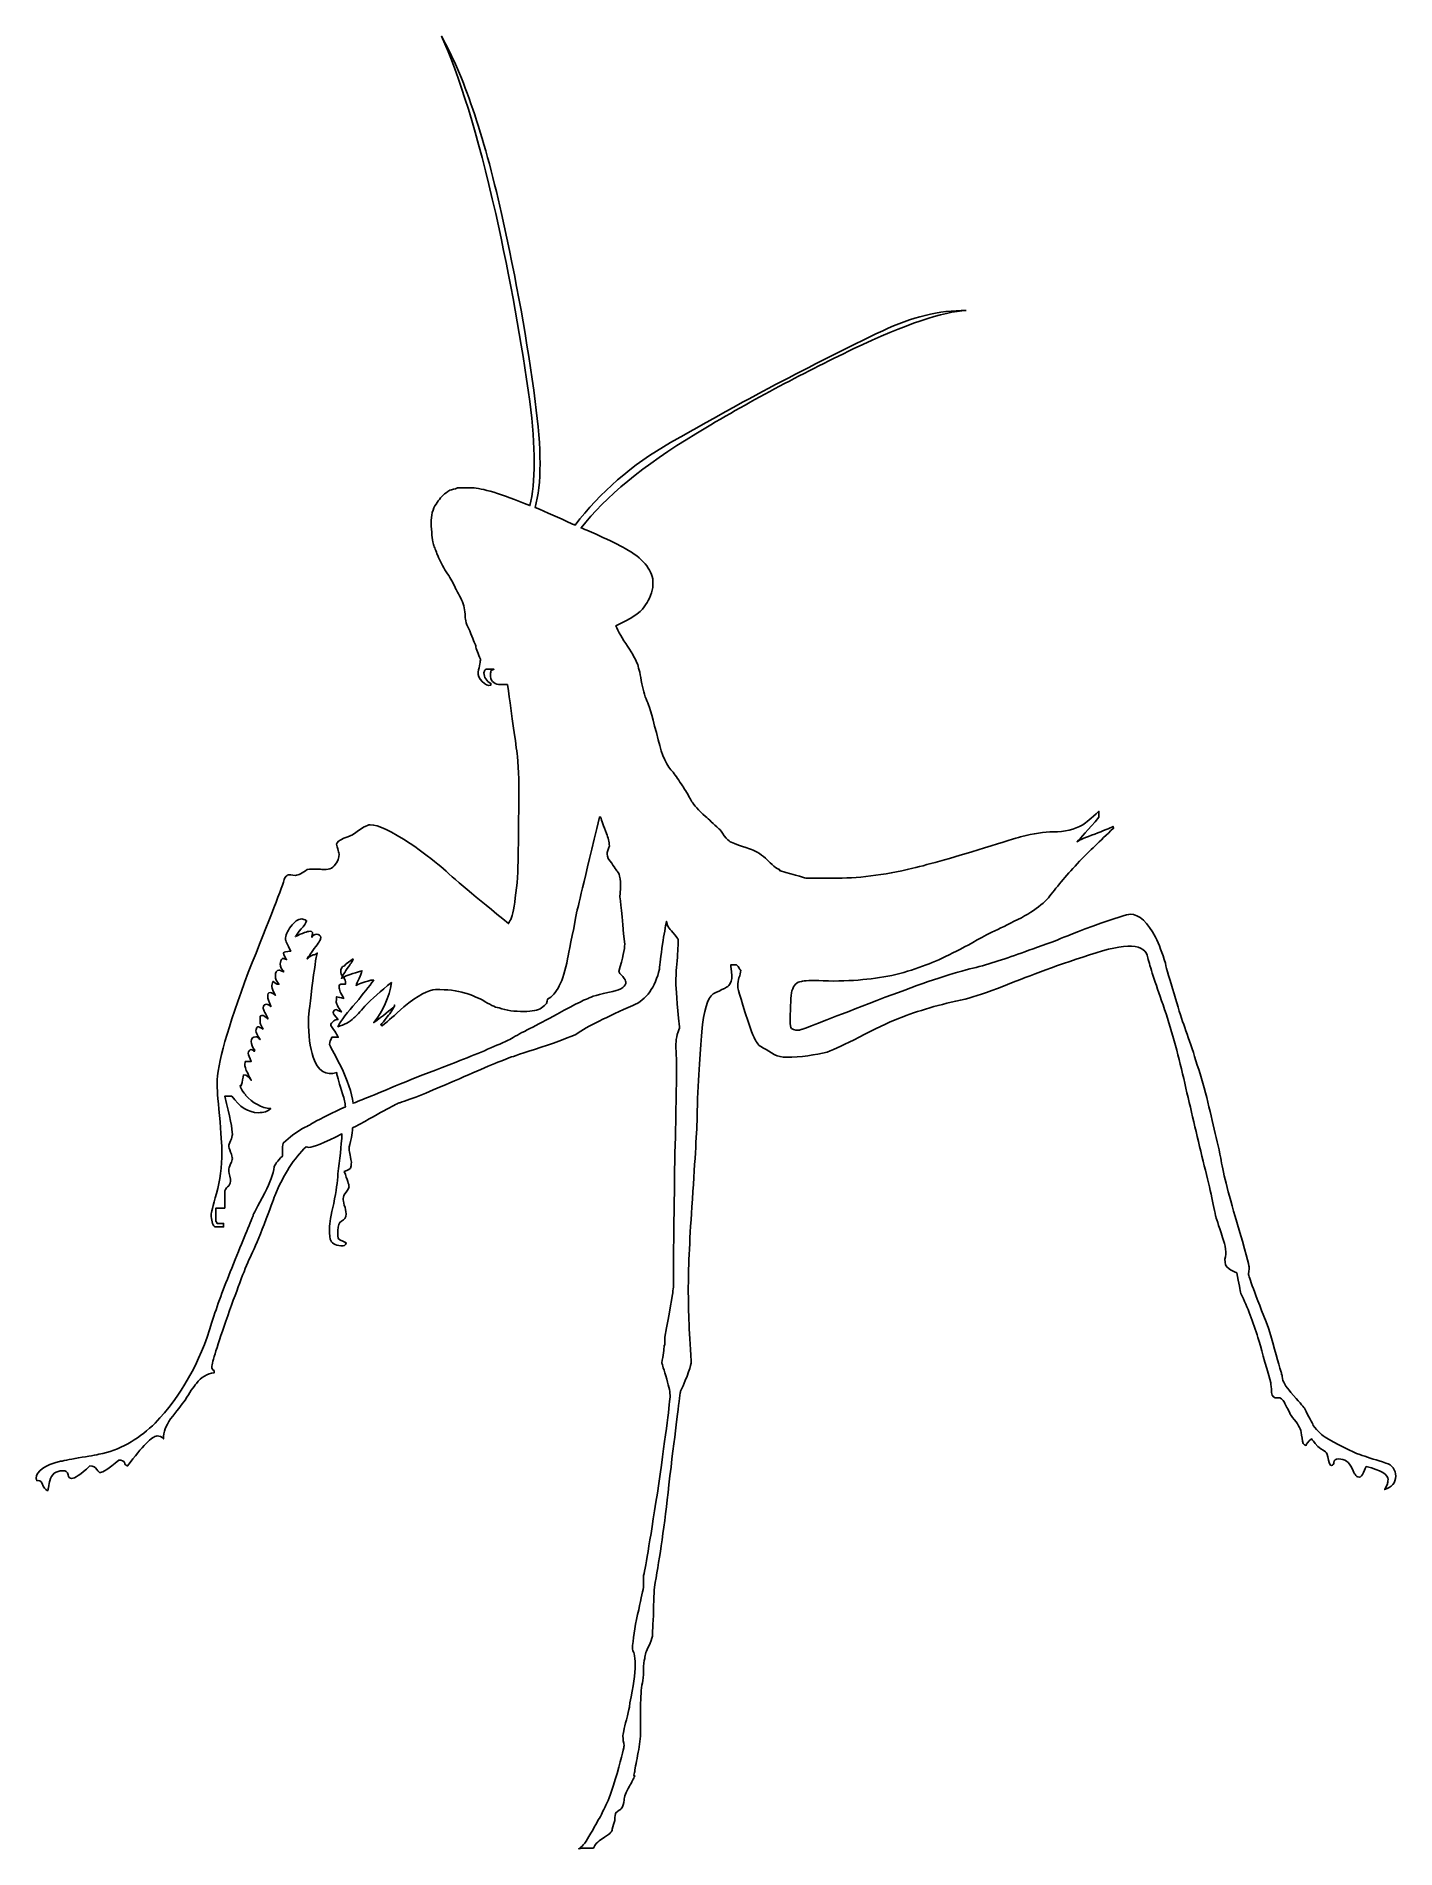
# Model space of a CAD drawing. Header units: centimetres. Extents: x -7.2 to 7.2, y -9.6 to 9.6.
import ezdxf

# ---------------------------------------------------------------- set-up
doc = ezdxf.new("R2010")
doc.units = ezdxf.units.CM
doc.header["$MEASUREMENT"] = 0
doc.layers.add('Camada 1', color=7, linetype='Continuous')

msp = doc.modelspace()

# ---------------------------------------------------------------- linework, layer by layer
at = {"layer": 'Camada 1'}
for points, knots in [([(2.63882, 6.66216), (2.35315, 6.66835), (2.06134, 6.59384), (1.75715, 6.45105), (1.75715, 6.45105), (0.99346, 6.08473), (0.25458, 5.6936), (-0.47805, 5.27138), (-0.47805, 5.27138), (-0.88786, 5.04167), (-1.22312, 4.74362), (-1.48392, 4.40212), (-1.48392, 4.40212), (-1.49636, 4.40834), (-1.50876, 4.40834), (-1.52112, 4.41456), (-1.52112, 4.41456), (-1.65775, 4.48288), (-1.78816, 4.53251), (-1.90609, 4.58839), (-1.90609, 4.58839), (-1.83783, 4.83056), (-1.83783, 5.2031), (-1.90609, 5.70599), (-1.90609, 5.70599), (-1.98681, 6.32686), (-2.10479, 6.98501), (-2.26002, 7.68663), (-2.26002, 7.68663), (-2.45248, 8.53101), (-2.66361, 9.15191), (-2.89335, 9.55548), (-2.89335, 9.55548), (-2.70708, 9.15191), (-2.51457, 8.53101), (-2.32211, 7.68662), (-2.32211, 7.68662), (-2.16688, 6.985), (-2.0489, 6.32685), (-1.96201, 5.70598), (-1.96201, 5.70598), (-1.89991, 5.21547), (-1.89991, 4.84915), (-1.96201, 4.60701), (-1.96201, 4.60701), (-2.26623, 4.73118), (-2.47115, 4.79328), (-2.57047, 4.79328), (-2.57047, 4.79328), (-2.65117, 4.79328), (-2.70707, 4.79328), (-2.7257, 4.79328), (-2.7257, 4.79328), (-2.75054, 4.78084), (-2.78161, 4.77463), (-2.8064, 4.76846), (-2.8064, 4.76846), (-2.83124, 4.74981), (-2.85604, 4.73742), (-2.88091, 4.71255), (-2.88091, 4.71255), (-2.91195, 4.68151), (-2.94301, 4.63807), (-2.97404, 4.58219), (-2.97404, 4.58219), (-2.99888, 4.52009), (-3.01127, 4.44559), (-2.99888, 4.35867), (-2.99888, 4.35867), (-2.99264, 4.26554), (-2.98644, 4.20966), (-2.97404, 4.18481), (-2.97404, 4.18481), (-2.9616, 4.15377), (-2.94917, 4.11652), (-2.92438, 4.06064), (-2.92438, 4.06064), (-2.89954, 4.00476), (-2.86847, 3.94269), (-2.83125, 3.88681), (-2.83125, 3.88681), (-2.79394, 3.83717), (-2.76915, 3.78746), (-2.75055, 3.74404), (-2.75055, 3.74404), (-2.73811, 3.71917), (-2.71327, 3.67572), (-2.68221, 3.61365), (-2.68221, 3.61365), (-2.65739, 3.55777), (-2.64498, 3.50186), (-2.64498, 3.43977), (-2.64498, 3.43977), (-2.64498, 3.40254), (-2.62635, 3.34664), (-2.59532, 3.28454), (-2.59532, 3.28454), (-2.56428, 3.20384), (-2.53941, 3.15418), (-2.53322, 3.12934), (-2.53322, 3.12934), (-2.52698, 3.09211), (-2.50838, 3.04242), (-2.4835, 2.98654), (-2.4835, 2.98654), (-2.4835, 2.96791), (-2.48974, 2.91822), (-2.50834, 2.84994), (-2.50834, 2.84994), (-2.50834, 2.8189), (-2.4959, 2.78165), (-2.46487, 2.75062), (-2.46487, 2.75062), (-2.43384, 2.71959), (-2.40277, 2.70093), (-2.37174, 2.71337), (-2.37174, 2.71337), (-2.37174, 2.71337), (-2.37174, 2.732), (-2.37174, 2.732), (-2.37174, 2.732), (-2.4214, 2.75682), (-2.44625, 2.7941), (-2.44625, 2.84379), (-2.44625, 2.84379), (-2.44625, 2.8562), (-2.44006, 2.86861), (-2.42762, 2.88102), (-2.42762, 2.88102), (-2.42762, 2.88102), (-2.34693, 2.881), (-2.34693, 2.881), (-2.34693, 2.881), (-2.34693, 2.881), (-2.34069, 2.881), (-2.34069, 2.881), (-2.34069, 2.881), (-2.35932, 2.87481), (-2.37173, 2.86859), (-2.37173, 2.86237), (-2.37173, 2.86237), (-2.37173, 2.85615), (-2.37797, 2.84993), (-2.37797, 2.82512), (-2.37797, 2.82512), (-2.37797, 2.76302), (-2.34693, 2.73199), (-2.29103, 2.71958), (-2.29103, 2.71958), (-2.27859, 2.71958), (-2.24756, 2.71958), (-2.1979, 2.71958), (-2.1979, 2.71958), (-2.14824, 2.35946), (-2.11096, 2.10487), (-2.09233, 1.96208), (-2.09233, 1.96208), (-2.07989, 1.81928), (-2.0737, 1.64543), (-2.07989, 1.45294), (-2.07989, 1.45294), (-2.07989, 1.26051), (-2.07989, 1.08041), (-2.08613, 0.91901), (-2.08613, 0.91901), (-2.08613, 0.75137), (-2.09232, 0.60857), (-2.11717, 0.47197), (-2.11717, 0.47197), (-2.12961, 0.34158), (-2.14821, 0.26086), (-2.17302, 0.22982), (-2.17302, 0.22982), (-2.17926, 0.21738), (-2.17926, 0.21117), (-2.18546, 0.19878), (-2.18546, 0.19878), (-2.52696, 0.47818), (-2.76913, 0.67686), (-2.89949, 0.80102), (-2.89949, 0.80102), (-2.98643, 0.86934), (-3.092, 0.95622), (-3.22236, 1.04319), (-3.22236, 1.04319), (-3.42106, 1.17355), (-3.55767, 1.24184), (-3.64456, 1.24184), (-3.64456, 1.24184), (-3.6756, 1.24184), (-3.73769, 1.20459), (-3.83083, 1.13632), (-3.83083, 1.13632), (-3.86814, 1.11767), (-3.89293, 1.11145), (-3.92396, 1.09907), (-3.92396, 1.09907), (-3.96743, 1.08042), (-3.99847, 1.05557), (-3.99847, 1.03697), (-3.99847, 1.03697), (-3.99847, 1.01832), (-3.99228, 0.99972), (-3.98603, 0.98728), (-3.98603, 0.98728), (-3.97984, 0.96246), (-3.97359, 0.95005), (-3.97359, 0.9314), (-3.97359, 0.9314), (-3.97359, 0.89415), (-3.98603, 0.85692), (-4.01087, 0.82588), (-4.01087, 0.82588), (-4.04191, 0.77619), (-4.09157, 0.76378), (-4.15367, 0.76997), (-4.15367, 0.76997), (-4.1909, 0.77619), (-4.24061, 0.77619), (-4.3089, 0.76997), (-4.3089, 0.76997), (-4.35856, 0.73274), (-4.40203, 0.7079), (-4.43307, 0.7079), (-4.43307, 0.7079), (-4.47654, 0.71412), (-4.49517, 0.71412), (-4.50758, 0.71412), (-4.50758, 0.71412), (-4.51377, 0.71412), (-4.52621, 0.7079), (-4.54481, 0.68308), (-4.54481, 0.68308), (-4.56965, 0.58995), (-4.70004, 0.26088), (-4.92978, -0.31657), (-4.92978, -0.31657), (-5.14708, -0.89397), (-5.25884, -1.28513), (-5.25884, -1.49002), (-5.25884, -1.49002), (-5.25884, -1.5273), (-5.25265, -1.63906), (-5.23402, -1.82533), (-5.23402, -1.82533), (-5.21539, -2.0116), (-5.2092, -2.14196), (-5.2092, -2.2103), (-5.2092, -2.2103), (-5.2092, -2.36553), (-5.22783, -2.50833), (-5.26508, -2.64493), (-5.26508, -2.64493), (-5.30233, -2.78153), (-5.32096, -2.85601), (-5.32096, -2.86842), (-5.32096, -2.86842), (-5.32096, -2.9243), (-5.30855, -2.97396), (-5.28373, -2.99886), (-5.28373, -2.99886), (-5.28373, -2.99886), (-5.1906, -2.99884), (-5.1906, -2.99884), (-5.1906, -2.99884), (-5.1906, -2.99884), (-5.1906, -2.96153), (-5.1906, -2.96153), (-5.1906, -2.96153), (-5.1906, -2.96153), (-5.25888, -2.96153), (-5.25888, -2.96153), (-5.25888, -2.96153), (-5.25888, -2.95537), (-5.25888, -2.94909), (-5.27132, -2.93674), (-5.27132, -2.93674), (-5.27132, -2.93674), (-5.27132, -2.80014), (-5.27132, -2.80014), (-5.27132, -2.80014), (-5.27132, -2.80014), (-5.17819, -2.80014), (-5.17819, -2.80014), (-5.17819, -2.80014), (-5.17819, -2.80014), (-5.17819, -2.62004), (-5.17819, -2.62004), (-5.17819, -2.62004), (-5.16575, -2.59522), (-5.15956, -2.57654), (-5.13472, -2.56421), (-5.13472, -2.56421), (-5.12231, -2.55177), (-5.11609, -2.5269), (-5.11609, -2.49587), (-5.11609, -2.49587), (-5.12853, -2.44621), (-5.13472, -2.41517), (-5.13472, -2.39655), (-5.13472, -2.39655), (-5.13472, -2.38411), (-5.12853, -2.36551), (-5.11609, -2.33445), (-5.11609, -2.33445), (-5.10365, -2.30961), (-5.09746, -2.29098), (-5.09746, -2.27854), (-5.09746, -2.27854), (-5.09746, -2.2661), (-5.10365, -2.24134), (-5.11609, -2.21028), (-5.11609, -2.21028), (-5.12853, -2.173), (-5.13472, -2.1544), (-5.13472, -2.14818), (-5.13472, -2.14818), (-5.13472, -2.13574), (-5.12853, -2.11714), (-5.11609, -2.09227), (-5.11609, -2.09227), (-5.10365, -2.06123), (-5.09746, -2.03644), (-5.09746, -2.02401), (-5.09746, -2.02401), (-5.09746, -1.96813), (-5.12228, -1.83774), (-5.17816, -1.62044), (-5.17816, -1.62044), (-5.17816, -1.62044), (-5.10365, -1.62044), (-5.10365, -1.62044), (-5.10365, -1.62044), (-5.02295, -1.7322), (-4.92982, -1.79427), (-4.82425, -1.79427), (-4.82425, -1.79427), (-4.76837, -1.79427), (-4.72493, -1.78183), (-4.69389, -1.75077), (-4.69389, -1.75077), (-4.79321, -1.74461), (-4.88016, -1.69494), (-4.96085, -1.608), (-4.96085, -1.608), (-4.96085, -1.608), (-4.96085, -1.60181), (-4.96085, -1.60181), (-4.96085, -1.60181), (-4.97948, -1.58316), (-4.9981, -1.55834), (-5.00432, -1.53971), (-5.00432, -1.53971), (-5.01051, -1.52727), (-5.01051, -1.52106), (-5.01673, -1.50867), (-5.01673, -1.50867), (-5.01673, -1.50867), (-5.00433, -1.50868), (-5.00433, -1.50868), (-5.00433, -1.50868), (-4.99189, -1.46518), (-4.98568, -1.4279), (-4.97949, -1.39687), (-4.97949, -1.39687), (-4.94845, -1.39687), (-4.92361, -1.41552), (-4.89879, -1.45275), (-4.89879, -1.45275), (-4.89879, -1.45275), (-4.89879, -1.45275), (-4.89879, -1.45275), (-4.89879, -1.45275), (-4.91123, -1.43415), (-4.92361, -1.40928), (-4.93604, -1.37824), (-4.93604, -1.37824), (-4.96086, -1.33477), (-4.96708, -1.30373), (-4.96708, -1.27892), (-4.96708, -1.27892), (-4.96086, -1.26648), (-4.96086, -1.26032), (-4.96086, -1.25408), (-4.96086, -1.25408), (-4.96086, -1.25408), (-4.9112, -1.25407), (-4.9112, -1.25407), (-4.9112, -1.25407), (-4.9112, -1.25407), (-4.89876, -1.25407), (-4.89876, -1.25407), (-4.89876, -1.25407), (-4.91739, -1.21684), (-4.9298, -1.18581), (-4.9298, -1.16718), (-4.9298, -1.16718), (-4.9298, -1.14853), (-4.91736, -1.1299), (-4.89876, -1.1299), (-4.89876, -1.1299), (-4.88632, -1.1299), (-4.88013, -1.13614), (-4.86772, -1.14853), (-4.86772, -1.14853), (-4.86772, -1.14853), (-4.8615, -1.13615), (-4.8615, -1.13615), (-4.8615, -1.13615), (-4.88632, -1.10509), (-4.89875, -1.07405), (-4.89875, -1.04299), (-4.89875, -1.04299), (-4.89875, -1.01195), (-4.88012, -0.99327), (-4.84909, -0.99327), (-4.84909, -0.99327), (-4.83665, -0.99327), (-4.82425, -1.00571), (-4.80562, -1.02433), (-4.80562, -1.02433), (-4.80562, -1.02433), (-4.80562, -1.02433), (-4.80562, -1.02433), (-4.80562, -1.02433), (-4.83666, -0.97467), (-4.84909, -0.94361), (-4.84909, -0.93117), (-4.84909, -0.93117), (-4.84909, -0.91257), (-4.84287, -0.90013), (-4.83044, -0.88775), (-4.83044, -0.88775), (-4.81803, -0.88775), (-4.7994, -0.90013), (-4.77456, -0.91257), (-4.77456, -0.91257), (-4.787, -0.88775), (-4.79319, -0.87534), (-4.79938, -0.86907), (-4.79938, -0.86907), (-4.8056, -0.85669), (-4.8056, -0.84425), (-4.8056, -0.81941), (-4.8056, -0.81941), (-4.8056, -0.79459), (-4.8056, -0.78218), (-4.8056, -0.78218), (-4.8056, -0.78218), (-4.8056, -0.77599), (-4.79316, -0.76974), (-4.77456, -0.76974), (-4.77456, -0.76974), (-4.76212, -0.76974), (-4.74974, -0.78218), (-4.7249, -0.80697), (-4.7249, -0.80697), (-4.7249, -0.80697), (-4.7249, -0.80081), (-4.7249, -0.80081), (-4.7249, -0.80081), (-4.75594, -0.73249), (-4.77456, -0.70146), (-4.77456, -0.68905), (-4.77456, -0.68905), (-4.77456, -0.68905), (-4.76834, -0.6704), (-4.76834, -0.6704), (-4.76834, -0.6704), (-4.76212, -0.65799), (-4.75593, -0.6518), (-4.7373, -0.6518), (-4.7373, -0.6518), (-4.72489, -0.6518), (-4.71248, -0.65799), (-4.69386, -0.67662), (-4.69386, -0.67662), (-4.69386, -0.67662), (-4.69386, -0.6704), (-4.69386, -0.6704), (-4.69386, -0.6704), (-4.71249, -0.62074), (-4.7249, -0.5897), (-4.7249, -0.57105), (-4.7249, -0.57105), (-4.7249, -0.54001), (-4.71868, -0.52761), (-4.70006, -0.52761), (-4.70006, -0.52761), (-4.68143, -0.52761), (-4.66283, -0.54002), (-4.64418, -0.55865), (-4.64418, -0.55865), (-4.669, -0.51518), (-4.68143, -0.48414), (-4.68143, -0.46552), (-4.68143, -0.46552), (-4.68143, -0.44687), (-4.68143, -0.43446), (-4.66899, -0.40964), (-4.66899, -0.40964), (-4.65036, -0.42827), (-4.63176, -0.4407), (-4.60689, -0.4407), (-4.60689, -0.4407), (-4.63173, -0.40964), (-4.64414, -0.38479), (-4.64414, -0.35376), (-4.64414, -0.35376), (-4.64414, -0.31653), (-4.63173, -0.29166), (-4.60689, -0.29166), (-4.60689, -0.29166), (-4.6007, -0.29166), (-4.58826, -0.29788), (-4.55723, -0.31029), (-4.55723, -0.31029), (-4.55723, -0.31029), (-4.55723, -0.29788), (-4.55723, -0.29788), (-4.55723, -0.29788), (-4.58207, -0.28547), (-4.59448, -0.26063), (-4.59448, -0.22337), (-4.59448, -0.22337), (-4.59448, -0.21718), (-4.58826, -0.20474), (-4.58826, -0.19233), (-4.58826, -0.19233), (-4.57582, -0.1737), (-4.56963, -0.16749), (-4.56963, -0.16749), (-4.56963, -0.16749), (-4.55719, -0.16749), (-4.54479, -0.17371), (-4.52616, -0.17993), (-4.52616, -0.17993), (-4.52616, -0.17993), (-4.52616, -0.17993), (-4.52616, -0.17993), (-4.52616, -0.17993), (-4.5386, -0.1613), (-4.5572, -0.13646), (-4.5572, -0.11161), (-4.5572, -0.11161), (-4.5572, -0.0992), (-4.52616, -0.09298), (-4.48269, -0.09298), (-4.48269, -0.09298), (-4.51997, -0.01847), (-4.5386, 0.02497), (-4.5386, 0.03119), (-4.5386, 0.03119), (-4.5386, 0.07466), (-4.51997, 0.11811), (-4.48269, 0.16779), (-4.48269, 0.16779), (-4.44546, 0.21745), (-4.40818, 0.24849), (-4.36474, 0.24849), (-4.36474, 0.24849), (-4.3523, 0.24849), (-4.3399, 0.24227), (-4.31502, 0.22986), (-4.31502, 0.22986), (-4.32126, 0.20504), (-4.33986, 0.17398), (-4.37093, 0.14294), (-4.37093, 0.14294), (-4.402, 0.1119), (-4.42059, 0.08084), (-4.43303, 0.06222), (-4.43303, 0.06222), (-4.35852, 0.09947), (-4.30886, 0.1181), (-4.2778, 0.1181), (-4.2778, 0.1181), (-4.25296, 0.1181), (-4.24676, 0.09947), (-4.25917, 0.06222), (-4.25917, 0.06222), (-4.25917, 0.06222), (-4.25917, 0.056), (-4.25917, 0.056), (-4.25917, 0.056), (-4.24673, 0.08084), (-4.22813, 0.08704), (-4.20951, 0.08704), (-4.20951, 0.08704), (-4.18467, 0.08704), (-4.16604, 0.07463), (-4.16604, 0.04981), (-4.16604, 0.04981), (-4.16604, 0.03116), (-4.19086, -0.0061), (-4.23433, -0.06198), (-4.23433, -0.06198), (-4.2778, -0.12408), (-4.30267, -0.16133), (-4.30884, -0.16752), (-4.30884, -0.16752), (-4.30884, -0.16752), (-4.30884, -0.17374), (-4.30884, -0.17374), (-4.30884, -0.17374), (-4.2964, -0.16133), (-4.2778, -0.14268), (-4.24674, -0.13027), (-4.24674, -0.13027), (-4.2343, -0.13027), (-4.2157, -0.12405), (-4.20327, -0.11162), (-4.20327, -0.11162), (-4.21571, -0.15509), (-4.23431, -0.27304), (-4.25918, -0.47794), (-4.25918, -0.47794), (-4.284, -0.68283), (-4.29641, -0.79459), (-4.29641, -0.82568), (-4.29641, -0.82568), (-4.29641, -0.98088), (-4.27778, -1.10508), (-4.24675, -1.2106), (-4.24675, -1.2106), (-4.19709, -1.35342), (-4.11015, -1.4093), (-3.99839, -1.37208), (-3.99839, -1.37208), (-3.9922, -1.42174), (-3.96735, -1.49625), (-3.93629, -1.59557), (-3.93629, -1.59557), (-3.91766, -1.65145), (-3.91145, -1.6887), (-3.90525, -1.73217), (-3.90525, -1.73217), (-4.04185, -1.79427), (-4.15361, -1.85015), (-4.24675, -1.89981), (-4.24675, -1.89981), (-4.26538, -1.91225), (-4.28398, -1.92463), (-4.29641, -1.93087), (-4.29641, -1.93087), (-4.32125, -1.94331), (-4.33988, -1.94947), (-4.35851, -1.96191), (-4.35851, -1.96191), (-4.43302, -2.00541), (-4.49511, -2.05507), (-4.55721, -2.1109), (-4.55721, -2.1109), (-4.5634, -2.11714), (-4.56965, -2.14194), (-4.56965, -2.17924), (-4.56965, -2.17924), (-4.56965, -2.19784), (-4.56965, -2.22271), (-4.56965, -2.25375), (-4.56965, -2.25375), (-4.62553, -2.30341), (-4.65035, -2.34061), (-4.65657, -2.36551), (-4.65657, -2.36551), (-4.66898, -2.44002), (-4.70001, -2.52691), (-4.75592, -2.63864), (-4.75592, -2.63864), (-4.83662, -2.78768), (-4.88009, -2.8684), (-4.88009, -2.88081), (-4.88009, -2.88081), (-4.92975, -3.00498), (-5.00426, -3.18505), (-5.10358, -3.43342), (-5.10358, -3.43342), (-5.19052, -3.6445), (-5.25881, -3.83077), (-5.31469, -4.0046), (-5.31469, -4.0046), (-5.43886, -4.43304), (-5.64375, -4.78695), (-5.91072, -5.06637), (-5.91072, -5.06637), (-6.06595, -5.22157), (-6.25222, -5.33333), (-6.46333, -5.38924), (-6.46333, -5.38924), (-6.51299, -5.3954), (-6.58128, -5.41403), (-6.68063, -5.42644), (-6.68063, -5.42644), (-6.79239, -5.44507), (-6.86068, -5.46367), (-6.91034, -5.46994), (-6.91034, -5.46994), (-7.07813, -5.51352), (-7.16505, -5.56935), (-7.16505, -5.65004), (-7.16505, -5.65004), (-7.16505, -5.65628), (-7.16505, -5.66872), (-7.15883, -5.67488), (-7.15883, -5.67488), (-7.13401, -5.66872), (-7.11539, -5.67488), (-7.10295, -5.70594), (-7.10295, -5.70594), (-7.09051, -5.74317), (-7.07191, -5.76804), (-7.04707, -5.78045), (-7.04707, -5.78045), (-7.04085, -5.77421), (-7.04085, -5.76182), (-7.03463, -5.74939), (-7.03463, -5.74939), (-7.03463, -5.71211), (-7.02222, -5.68729), (-7.02222, -5.67488), (-7.02222, -5.67488), (-7.00357, -5.60662), (-6.96012, -5.56934), (-6.88562, -5.56934), (-6.88562, -5.56934), (-6.85458, -5.56934), (-6.83596, -5.58178), (-6.82974, -5.61281), (-6.82974, -5.61281), (-6.82352, -5.64387), (-6.81109, -5.65004), (-6.79249, -5.65004), (-6.79249, -5.65004), (-6.76145, -5.65004), (-6.69936, -5.61281), (-6.60001, -5.51968), (-6.60001, -5.51968), (-6.56276, -5.51968), (-6.54413, -5.53212), (-6.52553, -5.55691), (-6.52553, -5.55691), (-6.51309, -5.58175), (-6.50069, -5.58795), (-6.48828, -5.58795), (-6.48828, -5.58795), (-6.46346, -5.58795), (-6.40136, -5.55072), (-6.2958, -5.45759), (-6.2958, -5.45759), (-6.26476, -5.45759), (-6.23992, -5.47003), (-6.2337, -5.48243), (-6.2337, -5.48243), (-6.2337, -5.50103), (-6.21507, -5.51349), (-6.20266, -5.51966), (-6.20266, -5.51966), (-6.04743, -5.30855), (-5.94189, -5.20303), (-5.89222, -5.20303), (-5.89222, -5.20303), (-5.8674, -5.20303), (-5.84258, -5.20919), (-5.8239, -5.23407), (-5.8239, -5.23407), (-5.8239, -5.15956), (-5.79908, -5.09747), (-5.74942, -5.02296), (-5.74942, -5.02296), (-5.68732, -4.94226), (-5.63142, -4.87392), (-5.59419, -4.82426), (-5.59419, -4.82426), (-5.55072, -4.74356), (-5.50725, -4.68766), (-5.47619, -4.65043), (-5.47619, -4.65043), (-5.42655, -4.58217), (-5.36446, -4.54486), (-5.28992, -4.53867), (-5.28992, -4.53867), (-5.28992, -4.53867), (-5.28992, -4.51383), (-5.28992, -4.51383), (-5.28992, -4.51383), (-5.30236, -4.50767), (-5.31476, -4.49523), (-5.31476, -4.4766), (-5.31476, -4.4766), (-5.31476, -4.42694), (-5.25266, -4.24686), (-5.14712, -3.93643), (-5.14712, -3.93643), (-5.03536, -3.62599), (-4.96085, -3.42107), (-4.89876, -3.29691), (-4.89876, -3.29691), (-4.86151, -3.21621), (-4.81806, -3.11064), (-4.76216, -2.97404), (-4.76216, -2.97404), (-4.70006, -2.8064), (-4.66284, -2.70708), (-4.6504, -2.6698), (-4.6504, -2.6698), (-4.55727, -2.44631), (-4.44551, -2.27245), (-4.32134, -2.15447), (-4.32134, -2.15447), (-4.3089, -2.15447), (-4.30271, -2.16069), (-4.2903, -2.16069), (-4.2903, -2.16069), (-4.24683, -2.16069), (-4.13507, -2.11722), (-3.94256, -2.01784), (-3.94256, -2.01784), (-3.9488, -2.14828), (-3.9674, -2.29108), (-3.98603, -2.44012), (-3.98603, -2.44012), (-3.98603, -2.52082), (-4.00466, -2.62014), (-4.0295, -2.75056), (-4.0295, -2.75056), (-4.06054, -2.87473), (-4.07297, -2.96162), (-4.07297, -3.01128), (-4.07297, -3.01128), (-4.07297, -3.08579), (-4.07297, -3.12928), (-4.06053, -3.14172), (-4.06053, -3.14172), (-4.0419, -3.17895), (-3.99843, -3.19755), (-3.93017, -3.19755), (-3.93017, -3.19755), (-3.91773, -3.19755), (-3.91149, -3.19139), (-3.91149, -3.19139), (-3.91149, -3.19139), (-3.9053, -3.19139), (-3.9053, -3.17895), (-3.89913, -3.16655), (-3.89913, -3.16655), (-3.94877, -3.14173), (-3.97983, -3.12932), (-3.97983, -3.12313), (-3.97983, -3.12313), (-3.98602, -3.11689), (-3.98602, -3.08582), (-3.98602, -3.03616), (-3.98602, -3.03616), (-3.98602, -2.9865), (-3.97358, -2.94922), (-3.94879, -2.93686), (-3.94879, -2.93686), (-3.91775, -2.9244), (-3.89915, -2.89955), (-3.89915, -2.86233), (-3.89915, -2.86233), (-3.89915, -2.83129), (-3.90531, -2.80026), (-3.91775, -2.7692), (-3.91775, -2.7692), (-3.92394, -2.73816), (-3.93019, -2.71329), (-3.93019, -2.70086), (-3.93019, -2.70086), (-3.93019, -2.68226), (-3.91775, -2.65744), (-3.89915, -2.6326), (-3.89915, -2.6326), (-3.87428, -2.60154), (-3.86811, -2.58294), (-3.86811, -2.57669), (-3.86811, -2.57669), (-3.86811, -2.5519), (-3.88671, -2.50226), (-3.91775, -2.41529), (-3.91775, -2.41529), (-3.88047, -2.40283), (-3.85565, -2.38423), (-3.84941, -2.37179), (-3.84941, -2.37179), (-3.84941, -2.36563), (-3.84322, -2.34697), (-3.84322, -2.31596), (-3.84322, -2.31596), (-3.85566, -2.24145), (-3.86809, -2.19179), (-3.86809, -2.17311), (-3.86809, -2.17311), (-3.86809, -2.15451), (-3.85565, -2.11728), (-3.84322, -2.05519), (-3.84322, -2.05519), (-3.83706, -2.02413), (-3.83078, -1.98685), (-3.83078, -1.95579), (-3.83078, -1.95579), (-3.82459, -1.94963), (-3.81215, -1.94343), (-3.80599, -1.94343), (-3.80599, -1.94343), (-3.51415, -1.78195), (-3.35895, -1.69507), (-3.33408, -1.68882), (-3.33408, -1.68882), (-3.20372, -1.65159), (-3.01745, -1.5709), (-2.75668, -1.45908), (-2.75668, -1.45908), (-2.47728, -1.33491), (-2.28482, -1.25419), (-2.16684, -1.21072), (-2.16684, -1.21072), (-2.14821, -1.20453), (-2.03648, -1.16728), (-1.84394, -1.1052), (-1.84394, -1.1052), (-1.65151, -1.0431), (-1.53353, -0.99339), (-1.47765, -0.9686), (-1.47765, -0.9686), (-1.34724, -0.88166), (-1.14856, -0.78233), (-0.87538, -0.66436), (-0.87538, -0.66436), (-0.73258, -0.60226), (-0.63945, -0.4719), (-0.59595, -0.27942), (-0.59595, -0.27942), (-0.59595, -0.22973), (-0.57735, -0.14282), (-0.56491, -0.01865), (-0.56491, -0.01865), (-0.54628, 0.08689), (-0.53385, 0.16762), (-0.52141, 0.2235), (-0.52141, 0.2235), (-0.51525, 0.18625), (-0.50281, 0.14899), (-0.45315, 0.10555), (-0.45315, 0.10555), (-0.41587, 0.06208), (-0.39724, 0.03723), (-0.39724, 0.03104), (-0.39724, 0.03104), (-0.39724, -0.0124), (-0.40343, -0.09313), (-0.40968, -0.19248), (-0.40968, -0.19248), (-0.42214, -0.2918), (-0.42214, -0.37253), (-0.42214, -0.41597), (-0.42214, -0.41597), (-0.42214, -0.48426), (-0.40968, -0.63949), (-0.38483, -0.88788), (-0.38483, -0.88788), (-0.38483, -0.90648), (-0.39107, -0.9313), (-0.40967, -0.96858), (-0.40967, -0.96858), (-0.41586, -1.00581), (-0.42213, -1.04309), (-0.42213, -1.0679), (-0.42213, -1.0679), (-0.42213, -1.10518), (-0.42213, -1.16728), (-0.41589, -1.248), (-0.41589, -1.248), (-0.41589, -1.47149), (-0.42213, -1.8254), (-0.43449, -2.30969), (-0.43449, -2.30969), (-0.44073, -2.78777), (-0.44693, -3.12929), (-0.44693, -3.32797), (-0.44693, -3.32797), (-0.44693, -3.52665), (-0.44693, -3.63841), (-0.45317, -3.66944), (-0.45317, -3.66944), (-0.45933, -3.7191), (-0.48421, -3.88677), (-0.54006, -4.15992), (-0.54006, -4.15992), (-0.54006, -4.15992), (-0.54006, -4.24686), (-0.54006, -4.24686), (-0.54006, -4.24686), (-0.54006, -4.24686), (-0.54631, -4.24683), (-0.54631, -4.24683), (-0.54631, -4.24683), (-0.54631, -4.2903), (-0.55869, -4.35237), (-0.57113, -4.4331), (-0.57113, -4.4331), (-0.57113, -4.4331), (-0.55869, -4.47657), (-0.52766, -4.5697), (-0.52766, -4.5697), (-0.50284, -4.66283), (-0.48422, -4.7249), (-0.48422, -4.77457), (-0.48422, -4.77457), (-0.48422, -4.84908), (-0.52766, -5.15954), (-0.60217, -5.7059), (-0.60217, -5.7059), (-0.68911, -6.25851), (-0.73877, -6.58133), (-0.76365, -6.67443), (-0.76365, -6.67443), (-0.76365, -6.67443), (-0.76365, -6.7986), (-0.76365, -6.7986), (-0.76365, -6.7986), (-0.77603, -6.85451), (-0.79469, -6.94767), (-0.82575, -7.08427), (-0.82575, -7.08427), (-0.85679, -7.22704), (-0.87541, -7.35123), (-0.88158, -7.45056), (-0.88158, -7.45056), (-0.87542, -7.46924), (-0.86914, -7.4816), (-0.86298, -7.50028), (-0.86298, -7.50028), (-0.85679, -7.5251), (-0.85054, -7.56854), (-0.85054, -7.6182), (-0.85054, -7.6182), (-0.85054, -7.71136), (-0.86914, -7.84177), (-0.90642, -8.0156), (-0.90642, -8.0156), (-0.90642, -8.02179), (-0.91261, -8.0777), (-0.94365, -8.19565), (-0.94365, -8.19565), (-0.96849, -8.28878), (-0.98093, -8.35085), (-0.98093, -8.36953), (-0.98093, -8.36953), (-0.98093, -8.40057), (-0.97471, -8.43163), (-0.96849, -8.46885), (-0.96849, -8.46885), (-0.96849, -8.47501), (-0.99331, -8.57439), (-1.043, -8.76066), (-1.043, -8.76066), (-1.09885, -8.94693), (-1.13616, -9.0525), (-1.15476, -9.08353), (-1.15476, -9.08353), (-1.17339, -9.12076), (-1.19199, -9.15798), (-1.21686, -9.21392), (-1.21686, -9.21392), (-1.24792, -9.25739), (-1.27896, -9.3319), (-1.34103, -9.42503), (-1.34103, -9.42503), (-1.37826, -9.49946), (-1.42175, -9.54295), (-1.4466, -9.55539), (-1.4466, -9.55539), (-1.42176, -9.54923), (-1.39686, -9.54923), (-1.37209, -9.54923), (-1.37209, -9.54923), (-1.34725, -9.54923), (-1.33481, -9.54923), (-1.30999, -9.54923), (-1.30999, -9.54923), (-1.30999, -9.54923), (-1.29135, -9.54924), (-1.29135, -9.54924), (-1.29135, -9.54924), (-1.27891, -9.51196), (-1.24788, -9.4809), (-1.19822, -9.44986), (-1.19822, -9.44986), (-1.12988, -9.40636), (-1.09265, -9.37533), (-1.09265, -9.35054), (-1.09265, -9.35054), (-1.08643, -9.31323), (-1.07405, -9.2822), (-1.06781, -9.25738), (-1.06781, -9.25738), (-1.06781, -9.21391), (-1.06165, -9.18287), (-1.05537, -9.17668), (-1.05537, -9.17668), (-1.03055, -9.158), (-1.00571, -9.1394), (-0.99954, -9.13318), (-0.99954, -9.13318), (-0.98091, -9.10834), (-0.96848, -9.0773), (-0.96848, -9.04005), (-0.96848, -9.04005), (-0.96848, -9.00899), (-0.94988, -8.95933), (-0.9126, -8.89725), (-0.9126, -8.89725), (-0.88778, -8.85378), (-0.8691, -8.8165), (-0.85675, -8.78544), (-0.85675, -8.78544), (-0.86913, -8.78544), (-0.86913, -8.77928), (-0.86294, -8.76684), (-0.86294, -8.76684), (-0.86294, -8.7544), (-0.85675, -8.74821), (-0.85675, -8.74202), (-0.85675, -8.74202), (-0.85053, -8.69852), (-0.8381, -8.63021), (-0.81947, -8.53707), (-0.81947, -8.53707), (-0.80703, -8.46262), (-0.79465, -8.38187), (-0.79465, -8.31977), (-0.79465, -8.31977), (-0.79465, -8.20182), (-0.79465, -8.11488), (-0.79465, -8.05905), (-0.79465, -8.05905), (-0.79465, -7.95348), (-0.78843, -7.87278), (-0.776, -7.80444), (-0.776, -7.80444), (-0.76981, -7.77965), (-0.76362, -7.73618), (-0.76362, -7.67408), (-0.76362, -7.67408), (-0.76362, -7.61817), (-0.75738, -7.5747), (-0.75118, -7.54991), (-0.75118, -7.54991), (-0.75118, -7.50641), (-0.73255, -7.46921), (-0.70768, -7.41947), (-0.70768, -7.41947), (-0.68908, -7.37605), (-0.67664, -7.33877), (-0.67045, -7.31398), (-0.67045, -7.31398), (-0.67045, -7.28914), (-0.66423, -7.196), (-0.65801, -7.04077), (-0.65801, -7.04077), (-0.65801, -6.898), (-0.65179, -6.80484), (-0.63941, -6.74896), (-0.63941, -6.74896), (-0.59591, -6.48819), (-0.54003, -6.14666), (-0.49656, -5.7183), (-0.49656, -5.7183), (-0.43446, -5.19673), (-0.39107, -4.87386), (-0.37864, -4.74969), (-0.37864, -4.74969), (-0.37864, -4.74353), (-0.3724, -4.74353), (-0.3724, -4.73106), (-0.3724, -4.73106), (-0.29797, -4.56966), (-0.26064, -4.45793), (-0.26064, -4.41443), (-0.26064, -4.41443), (-0.28548, -4.07912), (-0.2917, -3.83076), (-0.2917, -3.66936), (-0.2917, -3.66936), (-0.2917, -3.45825), (-0.27926, -3.16022), (-0.25447, -2.78769), (-0.25447, -2.78769), (-0.22341, -2.34065), (-0.20481, -2.03021), (-0.19856, -1.85017), (-0.19856, -1.85017), (-0.1924, -1.47142), (-0.16752, -1.1672), (-0.1489, -0.94363), (-0.1489, -0.94363), (-0.1303, -0.72014), (-0.0868, -0.58353), (-0.03092, -0.54006), (-0.03092, -0.54006), (-0.01229, -0.53387), (0.01874, -0.52143), (0.06224, -0.49659), (0.06224, -0.49659), (0.10566, -0.47796), (0.12434, -0.46555), (0.13667, -0.45312), (0.13667, -0.45312), (0.15535, -0.4283), (0.16773, -0.39102), (0.16773, -0.3476), (0.16773, -0.3476), (0.16157, -0.29169), (0.15535, -0.25444), (0.15535, -0.23579), (0.15535, -0.23579), (0.15535, -0.23579), (0.21743, -0.2358), (0.21743, -0.2358), (0.21743, -0.2358), (0.24225, -0.26064), (0.24849, -0.28552), (0.26085, -0.29168), (0.26085, -0.29168), (0.26085, -0.31652), (0.25469, -0.34759), (0.24225, -0.3724), (0.24225, -0.3724), (0.23609, -0.39103), (0.22981, -0.42206), (0.22981, -0.46556), (0.22981, -0.46556), (0.22981, -0.48416), (0.27328, -0.63939), (0.37266, -0.93744), (0.37266, -0.93744), (0.39745, -0.9871), (0.40989, -1.02433), (0.41608, -1.03057), (0.41608, -1.03057), (0.43476, -1.0678), (0.4658, -1.09886), (0.50921, -1.11746), (0.50921, -1.11746), (0.54027, -1.13614), (0.58372, -1.16096), (0.62105, -1.1858), (0.62105, -1.1858), (0.65209, -1.19824), (0.69548, -1.21062), (0.73897, -1.21062), (0.73897, -1.21062), (0.90045, -1.21062), (1.04321, -1.1858), (1.1736, -1.15477), (1.1736, -1.15477), (1.2543, -1.12373), (1.35987, -1.07407), (1.50891, -0.99957), (1.50891, -0.99957), (1.67033, -0.91263), (1.8131, -0.84434), (1.92491, -0.80087), (1.92491, -0.80087), (2.1298, -0.72015), (2.35954, -0.65186), (2.62653, -0.59598), (2.62653, -0.59598), (2.72583, -0.57114), (2.85627, -0.52769), (3.0301, -0.45938), (3.0301, -0.45938), (3.2474, -0.37246), (3.55162, -0.25451), (3.93659, -0.13032), (3.93659, -0.13032), (4.32772, 0.00007), (4.52643, -0.00615), (4.55127, -0.16136), (4.55127, -0.16136), (4.57609, -0.25449), (4.62578, -0.41592), (4.71269, -0.65806), (4.71269, -0.65806), (4.79963, -0.90642), (4.86792, -1.16098), (4.92999, -1.43419), (4.92999, -1.43419), (4.99211, -1.70115), (5.05416, -1.97436), (5.1225, -2.25379), (5.1225, -2.25379), (5.19079, -2.52692), (5.24042, -2.73808), (5.2653, -2.88085), (5.2653, -2.88085), (5.27146, -2.89945), (5.29634, -2.97398), (5.33981, -3.11059), (5.33981, -3.11059), (5.37085, -3.19748), (5.38323, -3.27201), (5.3646, -3.34035), (5.3646, -3.34035), (5.3646, -3.38377), (5.37084, -3.4148), (5.4081, -3.43967), (5.4081, -3.43967), (5.4267, -3.45211), (5.45776, -3.47071), (5.4888, -3.48314), (5.4888, -3.48314), (5.51367, -3.5949), (5.52611, -3.66941), (5.5323, -3.70047), (5.5323, -3.70047), (5.60681, -3.84946), (5.66266, -4.00466), (5.7124, -4.16614), (5.7124, -4.16614), (5.74344, -4.26546), (5.78683, -4.42691), (5.84893, -4.64424), (5.84893, -4.64424), (5.84893, -4.66284), (5.85517, -4.6939), (5.85517, -4.74356), (5.85517, -4.74356), (5.86133, -4.78703), (5.87999, -4.80566), (5.92343, -4.79944), (5.92343, -4.79944), (5.95449, -4.7932), (5.97309, -4.81807), (5.99177, -4.8491), (5.99177, -4.8491), (6.00415, -4.88016), (6.029, -4.91736), (6.05387, -4.97327), (6.05387, -4.97327), (6.06625, -4.99187), (6.08491, -5.01677), (6.11597, -5.05397), (6.11597, -5.05397), (6.13457, -5.08503), (6.14701, -5.10988), (6.15939, -5.1285), (6.15939, -5.1285), (6.16563, -5.1471), (6.17183, -5.17814), (6.17807, -5.2278), (6.17807, -5.2278), (6.17807, -5.2713), (6.19667, -5.30231), (6.22149, -5.30231), (6.22149, -5.30231), (6.22149, -5.28987), (6.24017, -5.26511), (6.2774, -5.23405), (6.2774, -5.23405), (6.28356, -5.24021), (6.30224, -5.26511), (6.34566, -5.31475), (6.34566, -5.31475), (6.3581, -5.32721), (6.38916, -5.34581), (6.42644, -5.3706), (6.42644, -5.3706), (6.43882, -5.38304), (6.44504, -5.40788), (6.45748, -5.45754), (6.45748, -5.45754), (6.46367, -5.49477), (6.47611, -5.51345), (6.48854, -5.51345), (6.48854, -5.51345), (6.50092, -5.51345), (6.51336, -5.50099), (6.51336, -5.48239), (6.51336, -5.48239), (6.51336, -5.45755), (6.53196, -5.44511), (6.56302, -5.44511), (6.56302, -5.44511), (6.62512, -5.44511), (6.67483, -5.47615), (6.70584, -5.54449), (6.70584, -5.54449), (6.71822, -5.58172), (6.73066, -5.60659), (6.7369, -5.60659), (6.7369, -5.60659), (6.74928, -5.62519), (6.76172, -5.63763), (6.78032, -5.63763), (6.78032, -5.63763), (6.799, -5.63763), (6.81138, -5.61898), (6.82382, -5.58791), (6.82382, -5.58791), (6.84242, -5.55068), (6.84866, -5.53208), (6.85486, -5.52581), (6.85486, -5.52581), (7.01009, -5.56309), (7.08462, -5.61275), (7.08462, -5.66241), (7.08462, -5.66241), (7.08462, -5.68104), (7.07843, -5.69969), (7.07843, -5.71207), (7.07843, -5.71207), (7.05975, -5.74935), (7.04739, -5.76798), (7.04739, -5.76798), (7.04739, -5.76798), (7.12184, -5.74314), (7.16531, -5.69969), (7.16531, -5.62518), (7.16531, -5.62518), (7.16531, -5.56308), (7.12808, -5.5072), (7.05974, -5.48858), (7.05974, -5.48858), (6.96661, -5.45754), (6.87972, -5.4327), (6.8114, -5.40788), (6.8114, -5.40788), (6.7493, -5.38928), (6.62513, -5.33337), (6.43887, -5.22778), (6.43887, -5.22778), (6.38921, -5.19674), (6.33955, -5.15327), (6.29607, -5.09118), (6.29607, -5.09118), (6.28363, -5.06639), (6.2526, -5.00432), (6.20294, -4.91116), (6.20294, -4.91116), (6.1905, -4.89256), (6.14084, -4.83665), (6.06014, -4.74352), (6.06014, -4.74352), (6.00426, -4.68142), (5.9732, -4.63176), (5.96701, -4.57585), (5.96701, -4.57585), (5.96701, -4.56969), (5.96701, -4.56341), (5.96701, -4.55725), (5.96701, -4.55725), (5.96085, -4.55725), (5.96085, -4.55725), (5.96085, -4.55725), (5.96085, -4.55725), (5.96085, -4.54479), (5.96085, -4.53238), (5.95461, -4.52002), (5.95461, -4.52002), (5.92979, -4.43924), (5.89251, -4.29026), (5.82422, -4.06671), (5.82422, -4.06671), (5.68145, -3.70661), (5.61311, -3.51415), (5.61311, -3.49553), (5.61311, -3.49553), (5.61935, -3.45206), (5.61935, -3.42721), (5.61935, -3.42102), (5.61935, -3.42102), (5.61935, -3.40858), (5.58207, -3.25338), (5.48891, -2.94911), (5.48891, -2.94911), (5.39578, -2.62632), (5.33995, -2.40275), (5.32127, -2.27239), (5.32127, -2.27239), (5.32127, -2.27239), (5.32127, -2.27239), (5.32127, -2.27239), (5.32127, -2.27239), (5.27161, -2.04884), (5.21578, -1.80672), (5.14744, -1.53351), (5.14744, -1.53351), (5.06674, -1.26035), (4.99224, -1.03681), (4.93011, -0.86295), (4.93011, -0.86295), (4.89907, -0.78223), (4.86804, -0.67668), (4.83081, -0.54008), (4.83081, -0.54008), (4.78115, -0.39107), (4.75009, -0.28555), (4.73765, -0.21724), (4.73765, -0.21724), (4.70661, -0.11167), (4.66933, -0.01854), (4.63211, 0.05594), (4.63211, 0.05594), (4.55139, 0.21117), (4.46444, 0.29811), (4.36512, 0.29811), (4.36512, 0.29811), (4.34028, 0.29811), (4.20992, 0.25464), (3.97399, 0.17394), (3.97399, 0.17394), (3.74423, 0.087), (3.62006, 0.03734), (3.59521, 0.0249), (3.59521, 0.0249), (3.44622, -0.03098), (3.32205, -0.07442), (3.21651, -0.11168), (3.21651, -0.11168), (3.03024, -0.18), (2.85014, -0.23585), (2.67631, -0.27932), (2.67631, -0.27932), (2.4652, -0.32898), (2.1672, -0.43452), (1.78223, -0.57735), (1.78223, -0.57735), (1.31654, -0.7574), (1.03095, -0.86913), (0.93167, -0.90644), (0.93167, -0.90644), (0.92543, -0.90644), (0.92543, -0.90644), (0.91921, -0.91263), (0.91921, -0.91263), (0.91921, -0.91263), (0.91299, -0.91263), (0.90677, -0.91263), (0.90677, -0.91263), (0.89433, -0.91885), (0.88193, -0.92507), (0.86954, -0.92507), (0.86954, -0.92507), (0.82607, -0.92507), (0.80122, -0.91263), (0.79503, -0.90644), (0.79503, -0.90644), (0.78881, -0.894), (0.78259, -0.86916), (0.78259, -0.8195), (0.78259, -0.8195), (0.78259, -0.6643), (0.78878, -0.56497), (0.80122, -0.50906), (0.80122, -0.50906), (0.81982, -0.44696), (0.85088, -0.41593), (0.9006, -0.40974), (0.9006, -0.40974), (0.92542, -0.40355), (1.00609, -0.3973), (1.13028, -0.40355), (1.13028, -0.40355), (1.27932, -0.40974), (1.42212, -0.40355), (1.54631, -0.39111), (1.54631, -0.39111), (1.78846, -0.37248), (2.01198, -0.31663), (2.21687, -0.23588), (2.21687, -0.23588), (2.37835, -0.17381), (2.58938, -0.06827), (2.85018, 0.08077), (2.85018, 0.08077), (2.92469, 0.118), (3.01168, 0.15525), (3.10479, 0.20494), (3.10479, 0.20494), (3.32209, 0.30426), (3.46489, 0.40983), (3.53315, 0.50918), (3.53315, 0.50918), (3.62009, 0.62094), (3.72566, 0.74511), (3.85602, 0.88171), (3.85602, 0.88171), (3.93053, 0.95619), (4.04229, 1.06798), (4.19133, 1.20455), (4.19133, 1.20455), (4.19133, 1.20455), (4.18511, 1.2232), (4.18511, 1.2232), (4.18511, 1.2232), (4.15405, 1.20455), (4.08579, 1.1797), (3.99265, 1.14245), (3.99265, 1.14245), (3.89327, 1.11141), (3.83117, 1.08035), (3.80638, 1.06175), (3.80638, 1.06175), (3.84361, 1.10522), (3.92433, 1.18592), (4.03614, 1.32252), (4.03614, 1.32252), (4.03614, 1.32252), (4.03614, 1.38462), (4.03614, 1.38462), (4.03614, 1.38462), (3.95536, 1.30387), (3.89954, 1.26662), (3.86847, 1.2418), (3.86847, 1.2418), (3.77534, 1.19216), (3.67599, 1.16732), (3.55803, 1.16732), (3.55803, 1.16732), (3.45865, 1.16732), (3.34692, 1.14867), (3.22272, 1.11763), (3.22272, 1.11763), (3.19793, 1.11141), (3.09236, 1.08038), (2.89985, 1.01828), (2.89985, 1.01828), (2.52115, 0.90033), (2.24792, 0.82585), (2.07409, 0.78235), (2.07409, 0.78235), (1.76365, 0.70784), (1.48425, 0.67678), (1.23589, 0.67678), (1.23589, 0.67678), (1.07447, 0.67678), (0.98133, 0.67678), (0.95646, 0.67678), (0.95646, 0.67678), (0.9503, 0.67678), (0.85092, 0.70782), (0.67087, 0.7575), (0.67087, 0.7575), (0.67087, 0.7575), (0.67087, 0.76988), (0.67087, 0.76988), (0.67087, 0.76988), (0.63983, 0.7761), (0.59017, 0.81957), (0.52183, 0.88788), (0.52183, 0.88788), (0.466, 0.93754), (0.40391, 0.9748), (0.35419, 0.98718), (0.35419, 0.98718), (0.24243, 1.02446), (0.17417, 1.04928), (0.1493, 1.06171), (0.1493, 1.06171), (0.13686, 1.07415), (0.11826, 1.08653), (0.0872, 1.12381), (0.0872, 1.12381), (0.06241, 1.16728), (0.04373, 1.19213), (0.03137, 1.19832), (0.03137, 1.19832), (-0.03073, 1.2542), (-0.07417, 1.29762), (-0.11148, 1.32868), (-0.11148, 1.32868), (-0.18591, 1.397), (-0.2294, 1.45285), (-0.25425, 1.48391), (-0.25425, 1.48391), (-0.29775, 1.56463), (-0.32876, 1.6143), (-0.35357, 1.65155), (-0.35357, 1.65155), (-0.39085, 1.70743), (-0.42191, 1.75712), (-0.45295, 1.79435), (-0.45295, 1.79435), (-0.51505, 1.85645), (-0.57087, 1.96821), (-0.60815, 2.13585), (-0.60815, 2.13585), (-0.664, 2.35315), (-0.70131, 2.48357), (-0.71991, 2.52704), (-0.71991, 2.52704), (-0.74473, 2.5767), (-0.76341, 2.65121), (-0.78201, 2.72572), (-0.78201, 2.72572), (-0.79445, 2.82507), (-0.81307, 2.88717), (-0.82551, 2.93064), (-0.82551, 2.93064), (-0.84411, 2.97408), (-0.87517, 3.0424), (-0.931, 3.12312), (-0.931, 3.12312), (-0.98691, 3.20382), (-1.03038, 3.27835), (-1.05517, 3.34042), (-1.05517, 3.34042), (-0.89997, 3.40868), (-0.80064, 3.477), (-0.75714, 3.5391), (-0.75714, 3.5391), (-0.71367, 3.59495), (-0.68263, 3.66327), (-0.66401, 3.74402), (-0.66401, 3.74402), (-0.66401, 3.76884), (-0.66401, 3.78746), (-0.66401, 3.81228), (-0.66401, 3.81228), (-0.67645, 3.93645), (-0.77577, 4.05445), (-0.95582, 4.15378), (-0.95582, 4.15378), (-1.02411, 4.19103), (-1.11724, 4.24072), (-1.23525, 4.29038), (-1.23525, 4.29038), (-1.30976, 4.32763), (-1.37185, 4.35248), (-1.42152, 4.37108), (-1.42152, 4.37108), (-1.16696, 4.70017), (-0.7634, 5.02923), (-0.21076, 5.36451), (-0.21076, 5.36451), (0.34185, 5.69982), (0.8944, 5.99163), (1.44701, 6.25859), (1.44701, 6.25859), (1.99924, 6.51933), (2.39665, 6.65594), (2.63882, 6.66216)], [0, 0, 0, 0, 0.00228833, 0.00228833, 0.00228833, 0.00228833, 0.00457666, 0.00457666, 0.00457666, 0.00457666, 0.00686499, 0.00686499, 0.00686499, 0.00686499, 0.00915332, 0.00915332, 0.00915332, 0.00915332, 0.01144165, 0.01144165, 0.01144165, 0.01144165, 0.01372998, 0.01372998, 0.01372998, 0.01372998, 0.01601831, 0.01601831, 0.01601831, 0.01601831, 0.01830664, 0.01830664, 0.01830664, 0.01830664, 0.02059497, 0.02059497, 0.02059497, 0.02059497, 0.0228833, 0.0228833, 0.0228833, 0.0228833, 0.02517162, 0.02517162, 0.02517162, 0.02517162, 0.02745995, 0.02745995, 0.02745995, 0.02745995, 0.02974828, 0.02974828, 0.02974828, 0.02974828, 0.03203661, 0.03203661, 0.03203661, 0.03203661, 0.03432494, 0.03432494, 0.03432494, 0.03432494, 0.03661327, 0.03661327, 0.03661327, 0.03661327, 0.0389016, 0.0389016, 0.0389016, 0.0389016, 0.04118993, 0.04118993, 0.04118993, 0.04118993, 0.04347826, 0.04347826, 0.04347826, 0.04347826, 0.04576659, 0.04576659, 0.04576659, 0.04576659, 0.04805492, 0.04805492, 0.04805492, 0.04805492, 0.05034325, 0.05034325, 0.05034325, 0.05034325, 0.05263158, 0.05263158, 0.05263158, 0.05263158, 0.05491991, 0.05491991, 0.05491991, 0.05491991, 0.05720824, 0.05720824, 0.05720824, 0.05720824, 0.05949657, 0.05949657, 0.05949657, 0.05949657, 0.0617849, 0.0617849, 0.0617849, 0.0617849, 0.06407323, 0.06407323, 0.06407323, 0.06407323, 0.06636156, 0.06636156, 0.06636156, 0.06636156, 0.06864989, 0.06864989, 0.06864989, 0.06864989, 0.07093822, 0.07093822, 0.07093822, 0.07093822, 0.07322654, 0.07322654, 0.07322654, 0.07322654, 0.07551487, 0.07551487, 0.07551487, 0.07551487, 0.0778032, 0.0778032, 0.0778032, 0.0778032, 0.08009153, 0.08009153, 0.08009153, 0.08009153, 0.08237986, 0.08237986, 0.08237986, 0.08237986, 0.08466819, 0.08466819, 0.08466819, 0.08466819, 0.08695652, 0.08695652, 0.08695652, 0.08695652, 0.08924485, 0.08924485, 0.08924485, 0.08924485, 0.09153318, 0.09153318, 0.09153318, 0.09153318, 0.09382151, 0.09382151, 0.09382151, 0.09382151, 0.09610984, 0.09610984, 0.09610984, 0.09610984, 0.09839817, 0.09839817, 0.09839817, 0.09839817, 0.1006865, 0.1006865, 0.1006865, 0.1006865, 0.10297483, 0.10297483, 0.10297483, 0.10297483, 0.10526316, 0.10526316, 0.10526316, 0.10526316, 0.10755149, 0.10755149, 0.10755149, 0.10755149, 0.10983982, 0.10983982, 0.10983982, 0.10983982, 0.11212815, 0.11212815, 0.11212815, 0.11212815, 0.11441648, 0.11441648, 0.11441648, 0.11441648, 0.11670481, 0.11670481, 0.11670481, 0.11670481, 0.11899314, 0.11899314, 0.11899314, 0.11899314, 0.12128146, 0.12128146, 0.12128146, 0.12128146, 0.12356979, 0.12356979, 0.12356979, 0.12356979, 0.12585812, 0.12585812, 0.12585812, 0.12585812, 0.12814645, 0.12814645, 0.12814645, 0.12814645, 0.13043478, 0.13043478, 0.13043478, 0.13043478, 0.13272311, 0.13272311, 0.13272311, 0.13272311, 0.13501144, 0.13501144, 0.13501144, 0.13501144, 0.13729977, 0.13729977, 0.13729977, 0.13729977, 0.1395881, 0.1395881, 0.1395881, 0.1395881, 0.14187643, 0.14187643, 0.14187643, 0.14187643, 0.14416476, 0.14416476, 0.14416476, 0.14416476, 0.14645309, 0.14645309, 0.14645309, 0.14645309, 0.14874142, 0.14874142, 0.14874142, 0.14874142, 0.15102975, 0.15102975, 0.15102975, 0.15102975, 0.15331808, 0.15331808, 0.15331808, 0.15331808, 0.15560641, 0.15560641, 0.15560641, 0.15560641, 0.15789474, 0.15789474, 0.15789474, 0.15789474, 0.16018307, 0.16018307, 0.16018307, 0.16018307, 0.1624714, 0.1624714, 0.1624714, 0.1624714, 0.16475973, 0.16475973, 0.16475973, 0.16475973, 0.16704805, 0.16704805, 0.16704805, 0.16704805, 0.16933638, 0.16933638, 0.16933638, 0.16933638, 0.17162471, 0.17162471, 0.17162471, 0.17162471, 0.17391304, 0.17391304, 0.17391304, 0.17391304, 0.17620137, 0.17620137, 0.17620137, 0.17620137, 0.1784897, 0.1784897, 0.1784897, 0.1784897, 0.18077803, 0.18077803, 0.18077803, 0.18077803, 0.18306636, 0.18306636, 0.18306636, 0.18306636, 0.18535469, 0.18535469, 0.18535469, 0.18535469, 0.18764302, 0.18764302, 0.18764302, 0.18764302, 0.18993135, 0.18993135, 0.18993135, 0.18993135, 0.19221968, 0.19221968, 0.19221968, 0.19221968, 0.19450801, 0.19450801, 0.19450801, 0.19450801, 0.19679634, 0.19679634, 0.19679634, 0.19679634, 0.19908467, 0.19908467, 0.19908467, 0.19908467, 0.201373, 0.201373, 0.201373, 0.201373, 0.20366133, 0.20366133, 0.20366133, 0.20366133, 0.20594966, 0.20594966, 0.20594966, 0.20594966, 0.20823799, 0.20823799, 0.20823799, 0.20823799, 0.21052632, 0.21052632, 0.21052632, 0.21052632, 0.21281465, 0.21281465, 0.21281465, 0.21281465, 0.21510297, 0.21510297, 0.21510297, 0.21510297, 0.2173913, 0.2173913, 0.2173913, 0.2173913, 0.21967963, 0.21967963, 0.21967963, 0.21967963, 0.22196796, 0.22196796, 0.22196796, 0.22196796, 0.22425629, 0.22425629, 0.22425629, 0.22425629, 0.22654462, 0.22654462, 0.22654462, 0.22654462, 0.22883295, 0.22883295, 0.22883295, 0.22883295, 0.23112128, 0.23112128, 0.23112128, 0.23112128, 0.23340961, 0.23340961, 0.23340961, 0.23340961, 0.23569794, 0.23569794, 0.23569794, 0.23569794, 0.23798627, 0.23798627, 0.23798627, 0.23798627, 0.2402746, 0.2402746, 0.2402746, 0.2402746, 0.24256293, 0.24256293, 0.24256293, 0.24256293, 0.24485126, 0.24485126, 0.24485126, 0.24485126, 0.24713959, 0.24713959, 0.24713959, 0.24713959, 0.24942792, 0.24942792, 0.24942792, 0.24942792, 0.25171625, 0.25171625, 0.25171625, 0.25171625, 0.25400458, 0.25400458, 0.25400458, 0.25400458, 0.25629291, 0.25629291, 0.25629291, 0.25629291, 0.25858124, 0.25858124, 0.25858124, 0.25858124, 0.26086957, 0.26086957, 0.26086957, 0.26086957, 0.26315789, 0.26315789, 0.26315789, 0.26315789, 0.26544622, 0.26544622, 0.26544622, 0.26544622, 0.26773455, 0.26773455, 0.26773455, 0.26773455, 0.27002288, 0.27002288, 0.27002288, 0.27002288, 0.27231121, 0.27231121, 0.27231121, 0.27231121, 0.27459954, 0.27459954, 0.27459954, 0.27459954, 0.27688787, 0.27688787, 0.27688787, 0.27688787, 0.2791762, 0.2791762, 0.2791762, 0.2791762, 0.28146453, 0.28146453, 0.28146453, 0.28146453, 0.28375286, 0.28375286, 0.28375286, 0.28375286, 0.28604119, 0.28604119, 0.28604119, 0.28604119, 0.28832952, 0.28832952, 0.28832952, 0.28832952, 0.29061785, 0.29061785, 0.29061785, 0.29061785, 0.29290618, 0.29290618, 0.29290618, 0.29290618, 0.29519451, 0.29519451, 0.29519451, 0.29519451, 0.29748284, 0.29748284, 0.29748284, 0.29748284, 0.29977117, 0.29977117, 0.29977117, 0.29977117, 0.3020595, 0.3020595, 0.3020595, 0.3020595, 0.30434783, 0.30434783, 0.30434783, 0.30434783, 0.30663616, 0.30663616, 0.30663616, 0.30663616, 0.30892449, 0.30892449, 0.30892449, 0.30892449, 0.31121281, 0.31121281, 0.31121281, 0.31121281, 0.31350114, 0.31350114, 0.31350114, 0.31350114, 0.31578947, 0.31578947, 0.31578947, 0.31578947, 0.3180778, 0.3180778, 0.3180778, 0.3180778, 0.32036613, 0.32036613, 0.32036613, 0.32036613, 0.32265446, 0.32265446, 0.32265446, 0.32265446, 0.32494279, 0.32494279, 0.32494279, 0.32494279, 0.32723112, 0.32723112, 0.32723112, 0.32723112, 0.32951945, 0.32951945, 0.32951945, 0.32951945, 0.33180778, 0.33180778, 0.33180778, 0.33180778, 0.33409611, 0.33409611, 0.33409611, 0.33409611, 0.33638444, 0.33638444, 0.33638444, 0.33638444, 0.33867277, 0.33867277, 0.33867277, 0.33867277, 0.3409611, 0.3409611, 0.3409611, 0.3409611, 0.34324943, 0.34324943, 0.34324943, 0.34324943, 0.34553776, 0.34553776, 0.34553776, 0.34553776, 0.34782609, 0.34782609, 0.34782609, 0.34782609, 0.35011442, 0.35011442, 0.35011442, 0.35011442, 0.35240275, 0.35240275, 0.35240275, 0.35240275, 0.35469108, 0.35469108, 0.35469108, 0.35469108, 0.35697941, 0.35697941, 0.35697941, 0.35697941, 0.35926773, 0.35926773, 0.35926773, 0.35926773, 0.36155606, 0.36155606, 0.36155606, 0.36155606, 0.36384439, 0.36384439, 0.36384439, 0.36384439, 0.36613272, 0.36613272, 0.36613272, 0.36613272, 0.36842105, 0.36842105, 0.36842105, 0.36842105, 0.37070938, 0.37070938, 0.37070938, 0.37070938, 0.37299771, 0.37299771, 0.37299771, 0.37299771, 0.37528604, 0.37528604, 0.37528604, 0.37528604, 0.37757437, 0.37757437, 0.37757437, 0.37757437, 0.3798627, 0.3798627, 0.3798627, 0.3798627, 0.38215103, 0.38215103, 0.38215103, 0.38215103, 0.38443936, 0.38443936, 0.38443936, 0.38443936, 0.38672769, 0.38672769, 0.38672769, 0.38672769, 0.38901602, 0.38901602, 0.38901602, 0.38901602, 0.39130435, 0.39130435, 0.39130435, 0.39130435, 0.39359268, 0.39359268, 0.39359268, 0.39359268, 0.39588101, 0.39588101, 0.39588101, 0.39588101, 0.39816934, 0.39816934, 0.39816934, 0.39816934, 0.40045767, 0.40045767, 0.40045767, 0.40045767, 0.402746, 0.402746, 0.402746, 0.402746, 0.40503432, 0.40503432, 0.40503432, 0.40503432, 0.40732265, 0.40732265, 0.40732265, 0.40732265, 0.40961098, 0.40961098, 0.40961098, 0.40961098, 0.41189931, 0.41189931, 0.41189931, 0.41189931, 0.41418764, 0.41418764, 0.41418764, 0.41418764, 0.41647597, 0.41647597, 0.41647597, 0.41647597, 0.4187643, 0.4187643, 0.4187643, 0.4187643, 0.42105263, 0.42105263, 0.42105263, 0.42105263, 0.42334096, 0.42334096, 0.42334096, 0.42334096, 0.42562929, 0.42562929, 0.42562929, 0.42562929, 0.42791762, 0.42791762, 0.42791762, 0.42791762, 0.43020595, 0.43020595, 0.43020595, 0.43020595, 0.43249428, 0.43249428, 0.43249428, 0.43249428, 0.43478261, 0.43478261, 0.43478261, 0.43478261, 0.43707094, 0.43707094, 0.43707094, 0.43707094, 0.43935927, 0.43935927, 0.43935927, 0.43935927, 0.4416476, 0.4416476, 0.4416476, 0.4416476, 0.44393593, 0.44393593, 0.44393593, 0.44393593, 0.44622426, 0.44622426, 0.44622426, 0.44622426, 0.44851259, 0.44851259, 0.44851259, 0.44851259, 0.45080092, 0.45080092, 0.45080092, 0.45080092, 0.45308924, 0.45308924, 0.45308924, 0.45308924, 0.45537757, 0.45537757, 0.45537757, 0.45537757, 0.4576659, 0.4576659, 0.4576659, 0.4576659, 0.45995423, 0.45995423, 0.45995423, 0.45995423, 0.46224256, 0.46224256, 0.46224256, 0.46224256, 0.46453089, 0.46453089, 0.46453089, 0.46453089, 0.46681922, 0.46681922, 0.46681922, 0.46681922, 0.46910755, 0.46910755, 0.46910755, 0.46910755, 0.47139588, 0.47139588, 0.47139588, 0.47139588, 0.47368421, 0.47368421, 0.47368421, 0.47368421, 0.47597254, 0.47597254, 0.47597254, 0.47597254, 0.47826087, 0.47826087, 0.47826087, 0.47826087, 0.4805492, 0.4805492, 0.4805492, 0.4805492, 0.48283753, 0.48283753, 0.48283753, 0.48283753, 0.48512586, 0.48512586, 0.48512586, 0.48512586, 0.48741419, 0.48741419, 0.48741419, 0.48741419, 0.48970252, 0.48970252, 0.48970252, 0.48970252, 0.49199085, 0.49199085, 0.49199085, 0.49199085, 0.49427918, 0.49427918, 0.49427918, 0.49427918, 0.49656751, 0.49656751, 0.49656751, 0.49656751, 0.49885584, 0.49885584, 0.49885584, 0.49885584, 0.50114416, 0.50114416, 0.50114416, 0.50114416, 0.50343249, 0.50343249, 0.50343249, 0.50343249, 0.50572082, 0.50572082, 0.50572082, 0.50572082, 0.50800915, 0.50800915, 0.50800915, 0.50800915, 0.51029748, 0.51029748, 0.51029748, 0.51029748, 0.51258581, 0.51258581, 0.51258581, 0.51258581, 0.51487414, 0.51487414, 0.51487414, 0.51487414, 0.51716247, 0.51716247, 0.51716247, 0.51716247, 0.5194508, 0.5194508, 0.5194508, 0.5194508, 0.52173913, 0.52173913, 0.52173913, 0.52173913, 0.52402746, 0.52402746, 0.52402746, 0.52402746, 0.52631579, 0.52631579, 0.52631579, 0.52631579, 0.52860412, 0.52860412, 0.52860412, 0.52860412, 0.53089245, 0.53089245, 0.53089245, 0.53089245, 0.53318078, 0.53318078, 0.53318078, 0.53318078, 0.53546911, 0.53546911, 0.53546911, 0.53546911, 0.53775744, 0.53775744, 0.53775744, 0.53775744, 0.54004577, 0.54004577, 0.54004577, 0.54004577, 0.5423341, 0.5423341, 0.5423341, 0.5423341, 0.54462243, 0.54462243, 0.54462243, 0.54462243, 0.54691076, 0.54691076, 0.54691076, 0.54691076, 0.54919908, 0.54919908, 0.54919908, 0.54919908, 0.55148741, 0.55148741, 0.55148741, 0.55148741, 0.55377574, 0.55377574, 0.55377574, 0.55377574, 0.55606407, 0.55606407, 0.55606407, 0.55606407, 0.5583524, 0.5583524, 0.5583524, 0.5583524, 0.56064073, 0.56064073, 0.56064073, 0.56064073, 0.56292906, 0.56292906, 0.56292906, 0.56292906, 0.56521739, 0.56521739, 0.56521739, 0.56521739, 0.56750572, 0.56750572, 0.56750572, 0.56750572, 0.56979405, 0.56979405, 0.56979405, 0.56979405, 0.57208238, 0.57208238, 0.57208238, 0.57208238, 0.57437071, 0.57437071, 0.57437071, 0.57437071, 0.57665904, 0.57665904, 0.57665904, 0.57665904, 0.57894737, 0.57894737, 0.57894737, 0.57894737, 0.5812357, 0.5812357, 0.5812357, 0.5812357, 0.58352403, 0.58352403, 0.58352403, 0.58352403, 0.58581236, 0.58581236, 0.58581236, 0.58581236, 0.58810069, 0.58810069, 0.58810069, 0.58810069, 0.59038902, 0.59038902, 0.59038902, 0.59038902, 0.59267735, 0.59267735, 0.59267735, 0.59267735, 0.59496568, 0.59496568, 0.59496568, 0.59496568, 0.597254, 0.597254, 0.597254, 0.597254, 0.59954233, 0.59954233, 0.59954233, 0.59954233, 0.60183066, 0.60183066, 0.60183066, 0.60183066, 0.60411899, 0.60411899, 0.60411899, 0.60411899, 0.60640732, 0.60640732, 0.60640732, 0.60640732, 0.60869565, 0.60869565, 0.60869565, 0.60869565, 0.61098398, 0.61098398, 0.61098398, 0.61098398, 0.61327231, 0.61327231, 0.61327231, 0.61327231, 0.61556064, 0.61556064, 0.61556064, 0.61556064, 0.61784897, 0.61784897, 0.61784897, 0.61784897, 0.6201373, 0.6201373, 0.6201373, 0.6201373, 0.62242563, 0.62242563, 0.62242563, 0.62242563, 0.62471396, 0.62471396, 0.62471396, 0.62471396, 0.62700229, 0.62700229, 0.62700229, 0.62700229, 0.62929062, 0.62929062, 0.62929062, 0.62929062, 0.63157895, 0.63157895, 0.63157895, 0.63157895, 0.63386728, 0.63386728, 0.63386728, 0.63386728, 0.63615561, 0.63615561, 0.63615561, 0.63615561, 0.63844394, 0.63844394, 0.63844394, 0.63844394, 0.64073227, 0.64073227, 0.64073227, 0.64073227, 0.64302059, 0.64302059, 0.64302059, 0.64302059, 0.64530892, 0.64530892, 0.64530892, 0.64530892, 0.64759725, 0.64759725, 0.64759725, 0.64759725, 0.64988558, 0.64988558, 0.64988558, 0.64988558, 0.65217391, 0.65217391, 0.65217391, 0.65217391, 0.65446224, 0.65446224, 0.65446224, 0.65446224, 0.65675057, 0.65675057, 0.65675057, 0.65675057, 0.6590389, 0.6590389, 0.6590389, 0.6590389, 0.66132723, 0.66132723, 0.66132723, 0.66132723, 0.66361556, 0.66361556, 0.66361556, 0.66361556, 0.66590389, 0.66590389, 0.66590389, 0.66590389, 0.66819222, 0.66819222, 0.66819222, 0.66819222, 0.67048055, 0.67048055, 0.67048055, 0.67048055, 0.67276888, 0.67276888, 0.67276888, 0.67276888, 0.67505721, 0.67505721, 0.67505721, 0.67505721, 0.67734554, 0.67734554, 0.67734554, 0.67734554, 0.67963387, 0.67963387, 0.67963387, 0.67963387, 0.6819222, 0.6819222, 0.6819222, 0.6819222, 0.68421053, 0.68421053, 0.68421053, 0.68421053, 0.68649886, 0.68649886, 0.68649886, 0.68649886, 0.68878719, 0.68878719, 0.68878719, 0.68878719, 0.69107551, 0.69107551, 0.69107551, 0.69107551, 0.69336384, 0.69336384, 0.69336384, 0.69336384, 0.69565217, 0.69565217, 0.69565217, 0.69565217, 0.6979405, 0.6979405, 0.6979405, 0.6979405, 0.70022883, 0.70022883, 0.70022883, 0.70022883, 0.70251716, 0.70251716, 0.70251716, 0.70251716, 0.70480549, 0.70480549, 0.70480549, 0.70480549, 0.70709382, 0.70709382, 0.70709382, 0.70709382, 0.70938215, 0.70938215, 0.70938215, 0.70938215, 0.71167048, 0.71167048, 0.71167048, 0.71167048, 0.71395881, 0.71395881, 0.71395881, 0.71395881, 0.71624714, 0.71624714, 0.71624714, 0.71624714, 0.71853547, 0.71853547, 0.71853547, 0.71853547, 0.7208238, 0.7208238, 0.7208238, 0.7208238, 0.72311213, 0.72311213, 0.72311213, 0.72311213, 0.72540046, 0.72540046, 0.72540046, 0.72540046, 0.72768879, 0.72768879, 0.72768879, 0.72768879, 0.72997712, 0.72997712, 0.72997712, 0.72997712, 0.73226545, 0.73226545, 0.73226545, 0.73226545, 0.73455378, 0.73455378, 0.73455378, 0.73455378, 0.73684211, 0.73684211, 0.73684211, 0.73684211, 0.73913043, 0.73913043, 0.73913043, 0.73913043, 0.74141876, 0.74141876, 0.74141876, 0.74141876, 0.74370709, 0.74370709, 0.74370709, 0.74370709, 0.74599542, 0.74599542, 0.74599542, 0.74599542, 0.74828375, 0.74828375, 0.74828375, 0.74828375, 0.75057208, 0.75057208, 0.75057208, 0.75057208, 0.75286041, 0.75286041, 0.75286041, 0.75286041, 0.75514874, 0.75514874, 0.75514874, 0.75514874, 0.75743707, 0.75743707, 0.75743707, 0.75743707, 0.7597254, 0.7597254, 0.7597254, 0.7597254, 0.76201373, 0.76201373, 0.76201373, 0.76201373, 0.76430206, 0.76430206, 0.76430206, 0.76430206, 0.76659039, 0.76659039, 0.76659039, 0.76659039, 0.76887872, 0.76887872, 0.76887872, 0.76887872, 0.77116705, 0.77116705, 0.77116705, 0.77116705, 0.77345538, 0.77345538, 0.77345538, 0.77345538, 0.77574371, 0.77574371, 0.77574371, 0.77574371, 0.77803204, 0.77803204, 0.77803204, 0.77803204, 0.78032037, 0.78032037, 0.78032037, 0.78032037, 0.7826087, 0.7826087, 0.7826087, 0.7826087, 0.78489703, 0.78489703, 0.78489703, 0.78489703, 0.78718535, 0.78718535, 0.78718535, 0.78718535, 0.78947368, 0.78947368, 0.78947368, 0.78947368, 0.79176201, 0.79176201, 0.79176201, 0.79176201, 0.79405034, 0.79405034, 0.79405034, 0.79405034, 0.79633867, 0.79633867, 0.79633867, 0.79633867, 0.798627, 0.798627, 0.798627, 0.798627, 0.80091533, 0.80091533, 0.80091533, 0.80091533, 0.80320366, 0.80320366, 0.80320366, 0.80320366, 0.80549199, 0.80549199, 0.80549199, 0.80549199, 0.80778032, 0.80778032, 0.80778032, 0.80778032, 0.81006865, 0.81006865, 0.81006865, 0.81006865, 0.81235698, 0.81235698, 0.81235698, 0.81235698, 0.81464531, 0.81464531, 0.81464531, 0.81464531, 0.81693364, 0.81693364, 0.81693364, 0.81693364, 0.81922197, 0.81922197, 0.81922197, 0.81922197, 0.8215103, 0.8215103, 0.8215103, 0.8215103, 0.82379863, 0.82379863, 0.82379863, 0.82379863, 0.82608696, 0.82608696, 0.82608696, 0.82608696, 0.82837529, 0.82837529, 0.82837529, 0.82837529, 0.83066362, 0.83066362, 0.83066362, 0.83066362, 0.83295195, 0.83295195, 0.83295195, 0.83295195, 0.83524027, 0.83524027, 0.83524027, 0.83524027, 0.8375286, 0.8375286, 0.8375286, 0.8375286, 0.83981693, 0.83981693, 0.83981693, 0.83981693, 0.84210526, 0.84210526, 0.84210526, 0.84210526, 0.84439359, 0.84439359, 0.84439359, 0.84439359, 0.84668192, 0.84668192, 0.84668192, 0.84668192, 0.84897025, 0.84897025, 0.84897025, 0.84897025, 0.85125858, 0.85125858, 0.85125858, 0.85125858, 0.85354691, 0.85354691, 0.85354691, 0.85354691, 0.85583524, 0.85583524, 0.85583524, 0.85583524, 0.85812357, 0.85812357, 0.85812357, 0.85812357, 0.8604119, 0.8604119, 0.8604119, 0.8604119, 0.86270023, 0.86270023, 0.86270023, 0.86270023, 0.86498856, 0.86498856, 0.86498856, 0.86498856, 0.86727689, 0.86727689, 0.86727689, 0.86727689, 0.86956522, 0.86956522, 0.86956522, 0.86956522, 0.87185355, 0.87185355, 0.87185355, 0.87185355, 0.87414188, 0.87414188, 0.87414188, 0.87414188, 0.87643021, 0.87643021, 0.87643021, 0.87643021, 0.87871854, 0.87871854, 0.87871854, 0.87871854, 0.88100686, 0.88100686, 0.88100686, 0.88100686, 0.88329519, 0.88329519, 0.88329519, 0.88329519, 0.88558352, 0.88558352, 0.88558352, 0.88558352, 0.88787185, 0.88787185, 0.88787185, 0.88787185, 0.89016018, 0.89016018, 0.89016018, 0.89016018, 0.89244851, 0.89244851, 0.89244851, 0.89244851, 0.89473684, 0.89473684, 0.89473684, 0.89473684, 0.89702517, 0.89702517, 0.89702517, 0.89702517, 0.8993135, 0.8993135, 0.8993135, 0.8993135, 0.90160183, 0.90160183, 0.90160183, 0.90160183, 0.90389016, 0.90389016, 0.90389016, 0.90389016, 0.90617849, 0.90617849, 0.90617849, 0.90617849, 0.90846682, 0.90846682, 0.90846682, 0.90846682, 0.91075515, 0.91075515, 0.91075515, 0.91075515, 0.91304348, 0.91304348, 0.91304348, 0.91304348, 0.91533181, 0.91533181, 0.91533181, 0.91533181, 0.91762014, 0.91762014, 0.91762014, 0.91762014, 0.91990847, 0.91990847, 0.91990847, 0.91990847, 0.9221968, 0.9221968, 0.9221968, 0.9221968, 0.92448513, 0.92448513, 0.92448513, 0.92448513, 0.92677346, 0.92677346, 0.92677346, 0.92677346, 0.92906178, 0.92906178, 0.92906178, 0.92906178, 0.93135011, 0.93135011, 0.93135011, 0.93135011, 0.93363844, 0.93363844, 0.93363844, 0.93363844, 0.93592677, 0.93592677, 0.93592677, 0.93592677, 0.9382151, 0.9382151, 0.9382151, 0.9382151, 0.94050343, 0.94050343, 0.94050343, 0.94050343, 0.94279176, 0.94279176, 0.94279176, 0.94279176, 0.94508009, 0.94508009, 0.94508009, 0.94508009, 0.94736842, 0.94736842, 0.94736842, 0.94736842, 0.94965675, 0.94965675, 0.94965675, 0.94965675, 0.95194508, 0.95194508, 0.95194508, 0.95194508, 0.95423341, 0.95423341, 0.95423341, 0.95423341, 0.95652174, 0.95652174, 0.95652174, 0.95652174, 0.95881007, 0.95881007, 0.95881007, 0.95881007, 0.9610984, 0.9610984, 0.9610984, 0.9610984, 0.96338673, 0.96338673, 0.96338673, 0.96338673, 0.96567506, 0.96567506, 0.96567506, 0.96567506, 0.96796339, 0.96796339, 0.96796339, 0.96796339, 0.97025172, 0.97025172, 0.97025172, 0.97025172, 0.97254005, 0.97254005, 0.97254005, 0.97254005, 0.97482838, 0.97482838, 0.97482838, 0.97482838, 0.9771167, 0.9771167, 0.9771167, 0.9771167, 0.97940503, 0.97940503, 0.97940503, 0.97940503, 0.98169336, 0.98169336, 0.98169336, 0.98169336, 0.98398169, 0.98398169, 0.98398169, 0.98398169, 0.98627002, 0.98627002, 0.98627002, 0.98627002, 0.98855835, 0.98855835, 0.98855835, 0.98855835, 0.99084668, 0.99084668, 0.99084668, 0.99084668, 0.99313501, 0.99313501, 0.99313501, 0.99313501, 0.99542334, 0.99542334, 0.99542334, 0.99542334, 1, 1, 1, 1]), ([(-3.93642, -0.25456), (-3.91779, -0.24837), (-3.90538, -0.23591), (-3.89919, -0.2235), (-3.89919, -0.2235), (-3.89919, -0.2235), (-3.82466, -0.17384), (-3.82466, -0.17384), (-3.82466, -0.17384), (-3.83085, -0.19866), (-3.8557, -0.22969), (-3.88676, -0.27316), (-3.88676, -0.27316), (-3.90539, -0.30422), (-3.92399, -0.32904), (-3.93642, -0.35388), (-3.93642, -0.35388), (-3.93642, -0.36007), (-3.93026, -0.36007), (-3.92398, -0.36632), (-3.92398, -0.36632), (-3.89919, -0.34772), (-3.83085, -0.32907), (-3.73152, -0.29803), (-3.73152, -0.29803), (-3.73771, -0.32285), (-3.74396, -0.34772), (-3.76258, -0.37875), (-3.76258, -0.37875), (-3.77502, -0.40979), (-3.79362, -0.44085), (-3.79362, -0.45323), (-3.79362, -0.45323), (-3.77502, -0.44082), (-3.72528, -0.42217), (-3.63842, -0.39735), (-3.63842, -0.39735), (-3.63842, -0.39735), (-3.60738, -0.39735), (-3.60738, -0.39735), (-3.60738, -0.39735), (-3.65702, -0.46567), (-3.71911, -0.54015), (-3.79365, -0.63328), (-3.79365, -0.63328), (-3.88678, -0.73263), (-3.94888, -0.81955), (-3.98611, -0.88789), (-3.98611, -0.88789), (-3.91782, -0.86921), (-3.86194, -0.83817), (-3.81847, -0.79473), (-3.81847, -0.79473), (-3.79365, -0.77613), (-3.75018, -0.73263), (-3.70055, -0.67056), (-3.70055, -0.67056), (-3.62602, -0.59608), (-3.53288, -0.50911), (-3.42115, -0.4222), (-3.42115, -0.4222), (-3.44594, -0.58365), (-3.50804, -0.72025), (-3.60742, -0.84442), (-3.60742, -0.84442), (-3.50804, -0.76991), (-3.43359, -0.71403), (-3.39012, -0.67056), (-3.39012, -0.67056), (-3.39012, -0.66437), (-3.39012, -0.66437), (-3.39012, -0.65815), (-3.39012, -0.65815), (-3.39012, -0.65815), (-3.39012, -0.66434), (-3.39012, -0.66434), (-3.39012, -0.66434), (-3.39012, -0.66434), (-3.39012, -0.66434), (-3.39012, -0.67053), (-3.39012, -0.67053), (-3.40256, -0.70159), (-3.42735, -0.73885), (-3.46463, -0.78232), (-3.46463, -0.78232), (-3.49567, -0.82582), (-3.52046, -0.85061), (-3.53289, -0.86921), (-3.53289, -0.86921), (-3.53289, -0.86921), (-3.52045, -0.88165), (-3.52045, -0.88165), (-3.52045, -0.88165), (-3.52045, -0.87549), (-3.51429, -0.87549), (-3.51429, -0.87549), (-3.51429, -0.87549), (-3.51429, -0.87549), (-3.49566, -0.85686), (-3.49566, -0.85686), (-3.49566, -0.85686), (-3.45835, -0.83202), (-3.39009, -0.76992), (-3.29071, -0.67678), (-3.29071, -0.67678), (-3.14175, -0.5588), (-3.02999, -0.4967), (-2.95548, -0.4967), (-2.95548, -0.4967), (-2.83131, -0.4967), (-2.73193, -0.50292), (-2.64504, -0.53395), (-2.64504, -0.53395), (-2.59538, -0.54636), (-2.53328, -0.57118), (-2.45877, -0.60843), (-2.45877, -0.60843), (-2.38426, -0.65193), (-2.3346, -0.68294), (-2.28494, -0.68918), (-2.28494, -0.68918), (-2.21043, -0.72022), (-2.12346, -0.72641), (-2.02417, -0.72641), (-2.02417, -0.72641), (-1.93723, -0.72641), (-1.87513, -0.714), (-1.8379, -0.68918), (-1.8379, -0.68918), (-1.78824, -0.65812), (-1.7758, -0.62708), (-1.7758, -0.59602), (-1.7758, -0.59602), (-1.68267, -0.55255), (-1.60816, -0.40975), (-1.56469, -0.17382), (-1.56469, -0.17382), (-1.55225, -0.09931), (-1.51503, 0.06211), (-1.46537, 0.32913), (-1.46537, 0.32913), (-1.46537, 0.32913), (-1.38467, 0.65819), (-1.22944, 1.32256), (-1.22944, 1.32256), (-1.22944, 1.32256), (-1.217, 1.32255), (-1.217, 1.32255), (-1.217, 1.32255), (-1.20456, 1.2853), (-1.18596, 1.22942), (-1.1549, 1.14867), (-1.1549, 1.14867), (-1.1363, 1.10523), (-1.12386, 1.06175), (-1.12386, 1.01828), (-1.12386, 1.01828), (-1.1363, 0.98105), (-1.14868, 0.95618), (-1.14868, 0.93136), (-1.14868, 0.93136), (-1.14868, 0.90654), (-1.13005, 0.86929), (-1.09902, 0.83823), (-1.09902, 0.83823), (-1.06179, 0.77613), (-1.03692, 0.7451), (-1.03073, 0.73888), (-1.03073, 0.73888), (-1.00589, 0.69544), (-0.99969, 0.60852), (-1.01213, 0.47813), (-1.01213, 0.47813), (-1.00589, 0.45948), (-0.99345, 0.29186), (-0.96241, -0.01857), (-0.96241, -0.01857), (-0.96241, -0.06826), (-0.98106, -0.16139), (-1.02451, -0.30419), (-1.02451, -0.30419), (-1.02451, -0.31663), (-1.00588, -0.32901), (-0.98107, -0.36004), (-0.98107, -0.36004), (-0.96242, -0.38486), (-0.95003, -0.40973), (-0.95003, -0.41592), (-0.95003, -0.41592), (-0.95003, -0.45939), (-0.99345, -0.49664), (-1.08658, -0.51527), (-1.08658, -0.51527), (-1.23562, -0.54631), (-1.32256, -0.57112), (-1.34735, -0.58978), (-1.34735, -0.58978), (-1.38463, -0.60219), (-1.52743, -0.67048), (-1.75716, -0.80089), (-1.75716, -0.80089), (-1.96203, -0.90643), (-2.10482, -0.98097), (-2.19176, -1.03063), (-2.19176, -1.03063), (-2.34075, -1.09892), (-2.52701, -1.17962), (-2.73812, -1.26039), (-2.73812, -1.26039), (-3.14788, -1.41559), (-3.44588, -1.53979), (-3.63842, -1.62049), (-3.63842, -1.62049), (-3.70052, -1.64531), (-3.76259, -1.67015), (-3.82469, -1.695), (-3.82469, -1.695), (-3.83713, -1.58319), (-3.88679, -1.44664), (-3.95505, -1.30379), (-3.95505, -1.30379), (-4.02956, -1.16102), (-4.07303, -1.08649), (-4.07303, -1.07411), (-4.07303, -1.07411), (-4.07303, -1.04927), (-4.06059, -1.02439), (-4.04819, -0.9996), (-4.04819, -0.9996), (-4.04819, -0.9996), (-3.97992, -0.9996), (-3.97992, -0.9996), (-3.97992, -0.9996), (-3.99236, -0.97476), (-4.01715, -0.9375), (-4.06062, -0.87543), (-4.06062, -0.87543), (-4.06062, -0.8568), (-4.04818, -0.84437), (-4.02958, -0.82577), (-4.02958, -0.82577), (-4.01095, -0.81333), (-3.99854, -0.81333), (-3.98611, -0.81333), (-3.98611, -0.81333), (-3.98611, -0.81333), (-3.98611, -0.80709), (-3.98611, -0.80709), (-3.98611, -0.80709), (-4.01715, -0.77608), (-4.03577, -0.75126), (-4.03577, -0.73883), (-4.03577, -0.73883), (-4.03577, -0.7202), (-4.02341, -0.70777), (-3.99854, -0.70777), (-3.99854, -0.70777), (-3.99854, -0.70777), (-3.97991, -0.72021), (-3.94888, -0.73259), (-3.94888, -0.73259), (-3.98611, -0.68293), (-4.00473, -0.63946), (-4.00473, -0.62083), (-4.00473, -0.62083), (-3.99854, -0.59601), (-3.99854, -0.58979), (-3.99854, -0.57114), (-3.99854, -0.57114), (-3.97991, -0.57736), (-3.95507, -0.58358), (-3.92403, -0.58979), (-3.92403, -0.58979), (-3.95507, -0.53391), (-3.97369, -0.49663), (-3.97369, -0.47181), (-3.97369, -0.47181), (-3.97369, -0.44697), (-3.9675, -0.44077), (-3.95506, -0.44077), (-3.95506, -0.44077), (-3.92402, -0.44077), (-3.9054, -0.44077), (-3.9054, -0.44077), (-3.9054, -0.44077), (-3.9054, -0.44077), (-3.9054, -0.40971), (-3.9054, -0.40971), (-3.9054, -0.40971), (-3.91159, -0.39108), (-3.91784, -0.37867), (-3.92403, -0.36624), (-3.92403, -0.36624), (-3.93647, -0.37243), (-3.94266, -0.37243), (-3.94887, -0.37868), (-3.94887, -0.37868), (-3.94263, -0.37246), (-3.93643, -0.36003), (-3.93643, -0.35384), (-3.93643, -0.35384), (-3.93643, -0.35384), (-3.93643, -0.35384), (-3.93643, -0.35384), (-3.93643, -0.35384), (-3.94887, -0.34768), (-3.95506, -0.32278), (-3.95506, -0.29799), (-3.95506, -0.29799), (-3.95504, -0.28562), (-3.94885, -0.27318), (-3.93642, -0.25456)], [0, 0, 0, 0, 0.01265823, 0.01265823, 0.01265823, 0.01265823, 0.02531646, 0.02531646, 0.02531646, 0.02531646, 0.03797468, 0.03797468, 0.03797468, 0.03797468, 0.05063291, 0.05063291, 0.05063291, 0.05063291, 0.06329114, 0.06329114, 0.06329114, 0.06329114, 0.07594937, 0.07594937, 0.07594937, 0.07594937, 0.08860759, 0.08860759, 0.08860759, 0.08860759, 0.10126582, 0.10126582, 0.10126582, 0.10126582, 0.11392405, 0.11392405, 0.11392405, 0.11392405, 0.12658228, 0.12658228, 0.12658228, 0.12658228, 0.13924051, 0.13924051, 0.13924051, 0.13924051, 0.15189873, 0.15189873, 0.15189873, 0.15189873, 0.16455696, 0.16455696, 0.16455696, 0.16455696, 0.17721519, 0.17721519, 0.17721519, 0.17721519, 0.18987342, 0.18987342, 0.18987342, 0.18987342, 0.20253165, 0.20253165, 0.20253165, 0.20253165, 0.21518987, 0.21518987, 0.21518987, 0.21518987, 0.2278481, 0.2278481, 0.2278481, 0.2278481, 0.24050633, 0.24050633, 0.24050633, 0.24050633, 0.25316456, 0.25316456, 0.25316456, 0.25316456, 0.26582278, 0.26582278, 0.26582278, 0.26582278, 0.27848101, 0.27848101, 0.27848101, 0.27848101, 0.29113924, 0.29113924, 0.29113924, 0.29113924, 0.30379747, 0.30379747, 0.30379747, 0.30379747, 0.3164557, 0.3164557, 0.3164557, 0.3164557, 0.32911392, 0.32911392, 0.32911392, 0.32911392, 0.34177215, 0.34177215, 0.34177215, 0.34177215, 0.35443038, 0.35443038, 0.35443038, 0.35443038, 0.36708861, 0.36708861, 0.36708861, 0.36708861, 0.37974684, 0.37974684, 0.37974684, 0.37974684, 0.39240506, 0.39240506, 0.39240506, 0.39240506, 0.40506329, 0.40506329, 0.40506329, 0.40506329, 0.41772152, 0.41772152, 0.41772152, 0.41772152, 0.43037975, 0.43037975, 0.43037975, 0.43037975, 0.44303797, 0.44303797, 0.44303797, 0.44303797, 0.4556962, 0.4556962, 0.4556962, 0.4556962, 0.46835443, 0.46835443, 0.46835443, 0.46835443, 0.48101266, 0.48101266, 0.48101266, 0.48101266, 0.49367089, 0.49367089, 0.49367089, 0.49367089, 0.50632911, 0.50632911, 0.50632911, 0.50632911, 0.51898734, 0.51898734, 0.51898734, 0.51898734, 0.53164557, 0.53164557, 0.53164557, 0.53164557, 0.5443038, 0.5443038, 0.5443038, 0.5443038, 0.55696203, 0.55696203, 0.55696203, 0.55696203, 0.56962025, 0.56962025, 0.56962025, 0.56962025, 0.58227848, 0.58227848, 0.58227848, 0.58227848, 0.59493671, 0.59493671, 0.59493671, 0.59493671, 0.60759494, 0.60759494, 0.60759494, 0.60759494, 0.62025316, 0.62025316, 0.62025316, 0.62025316, 0.63291139, 0.63291139, 0.63291139, 0.63291139, 0.64556962, 0.64556962, 0.64556962, 0.64556962, 0.65822785, 0.65822785, 0.65822785, 0.65822785, 0.67088608, 0.67088608, 0.67088608, 0.67088608, 0.6835443, 0.6835443, 0.6835443, 0.6835443, 0.69620253, 0.69620253, 0.69620253, 0.69620253, 0.70886076, 0.70886076, 0.70886076, 0.70886076, 0.72151899, 0.72151899, 0.72151899, 0.72151899, 0.73417722, 0.73417722, 0.73417722, 0.73417722, 0.74683544, 0.74683544, 0.74683544, 0.74683544, 0.75949367, 0.75949367, 0.75949367, 0.75949367, 0.7721519, 0.7721519, 0.7721519, 0.7721519, 0.78481013, 0.78481013, 0.78481013, 0.78481013, 0.79746835, 0.79746835, 0.79746835, 0.79746835, 0.81012658, 0.81012658, 0.81012658, 0.81012658, 0.82278481, 0.82278481, 0.82278481, 0.82278481, 0.83544304, 0.83544304, 0.83544304, 0.83544304, 0.84810127, 0.84810127, 0.84810127, 0.84810127, 0.86075949, 0.86075949, 0.86075949, 0.86075949, 0.87341772, 0.87341772, 0.87341772, 0.87341772, 0.88607595, 0.88607595, 0.88607595, 0.88607595, 0.89873418, 0.89873418, 0.89873418, 0.89873418, 0.91139241, 0.91139241, 0.91139241, 0.91139241, 0.92405063, 0.92405063, 0.92405063, 0.92405063, 0.93670886, 0.93670886, 0.93670886, 0.93670886, 0.94936709, 0.94936709, 0.94936709, 0.94936709, 0.96202532, 0.96202532, 0.96202532, 0.96202532, 0.97468354, 0.97468354, 0.97468354, 0.97468354, 1, 1, 1, 1])]:
    msp.add_open_spline(points, degree=3, knots=knots, dxfattribs=at)

doc.saveas('drawing.dxf')
